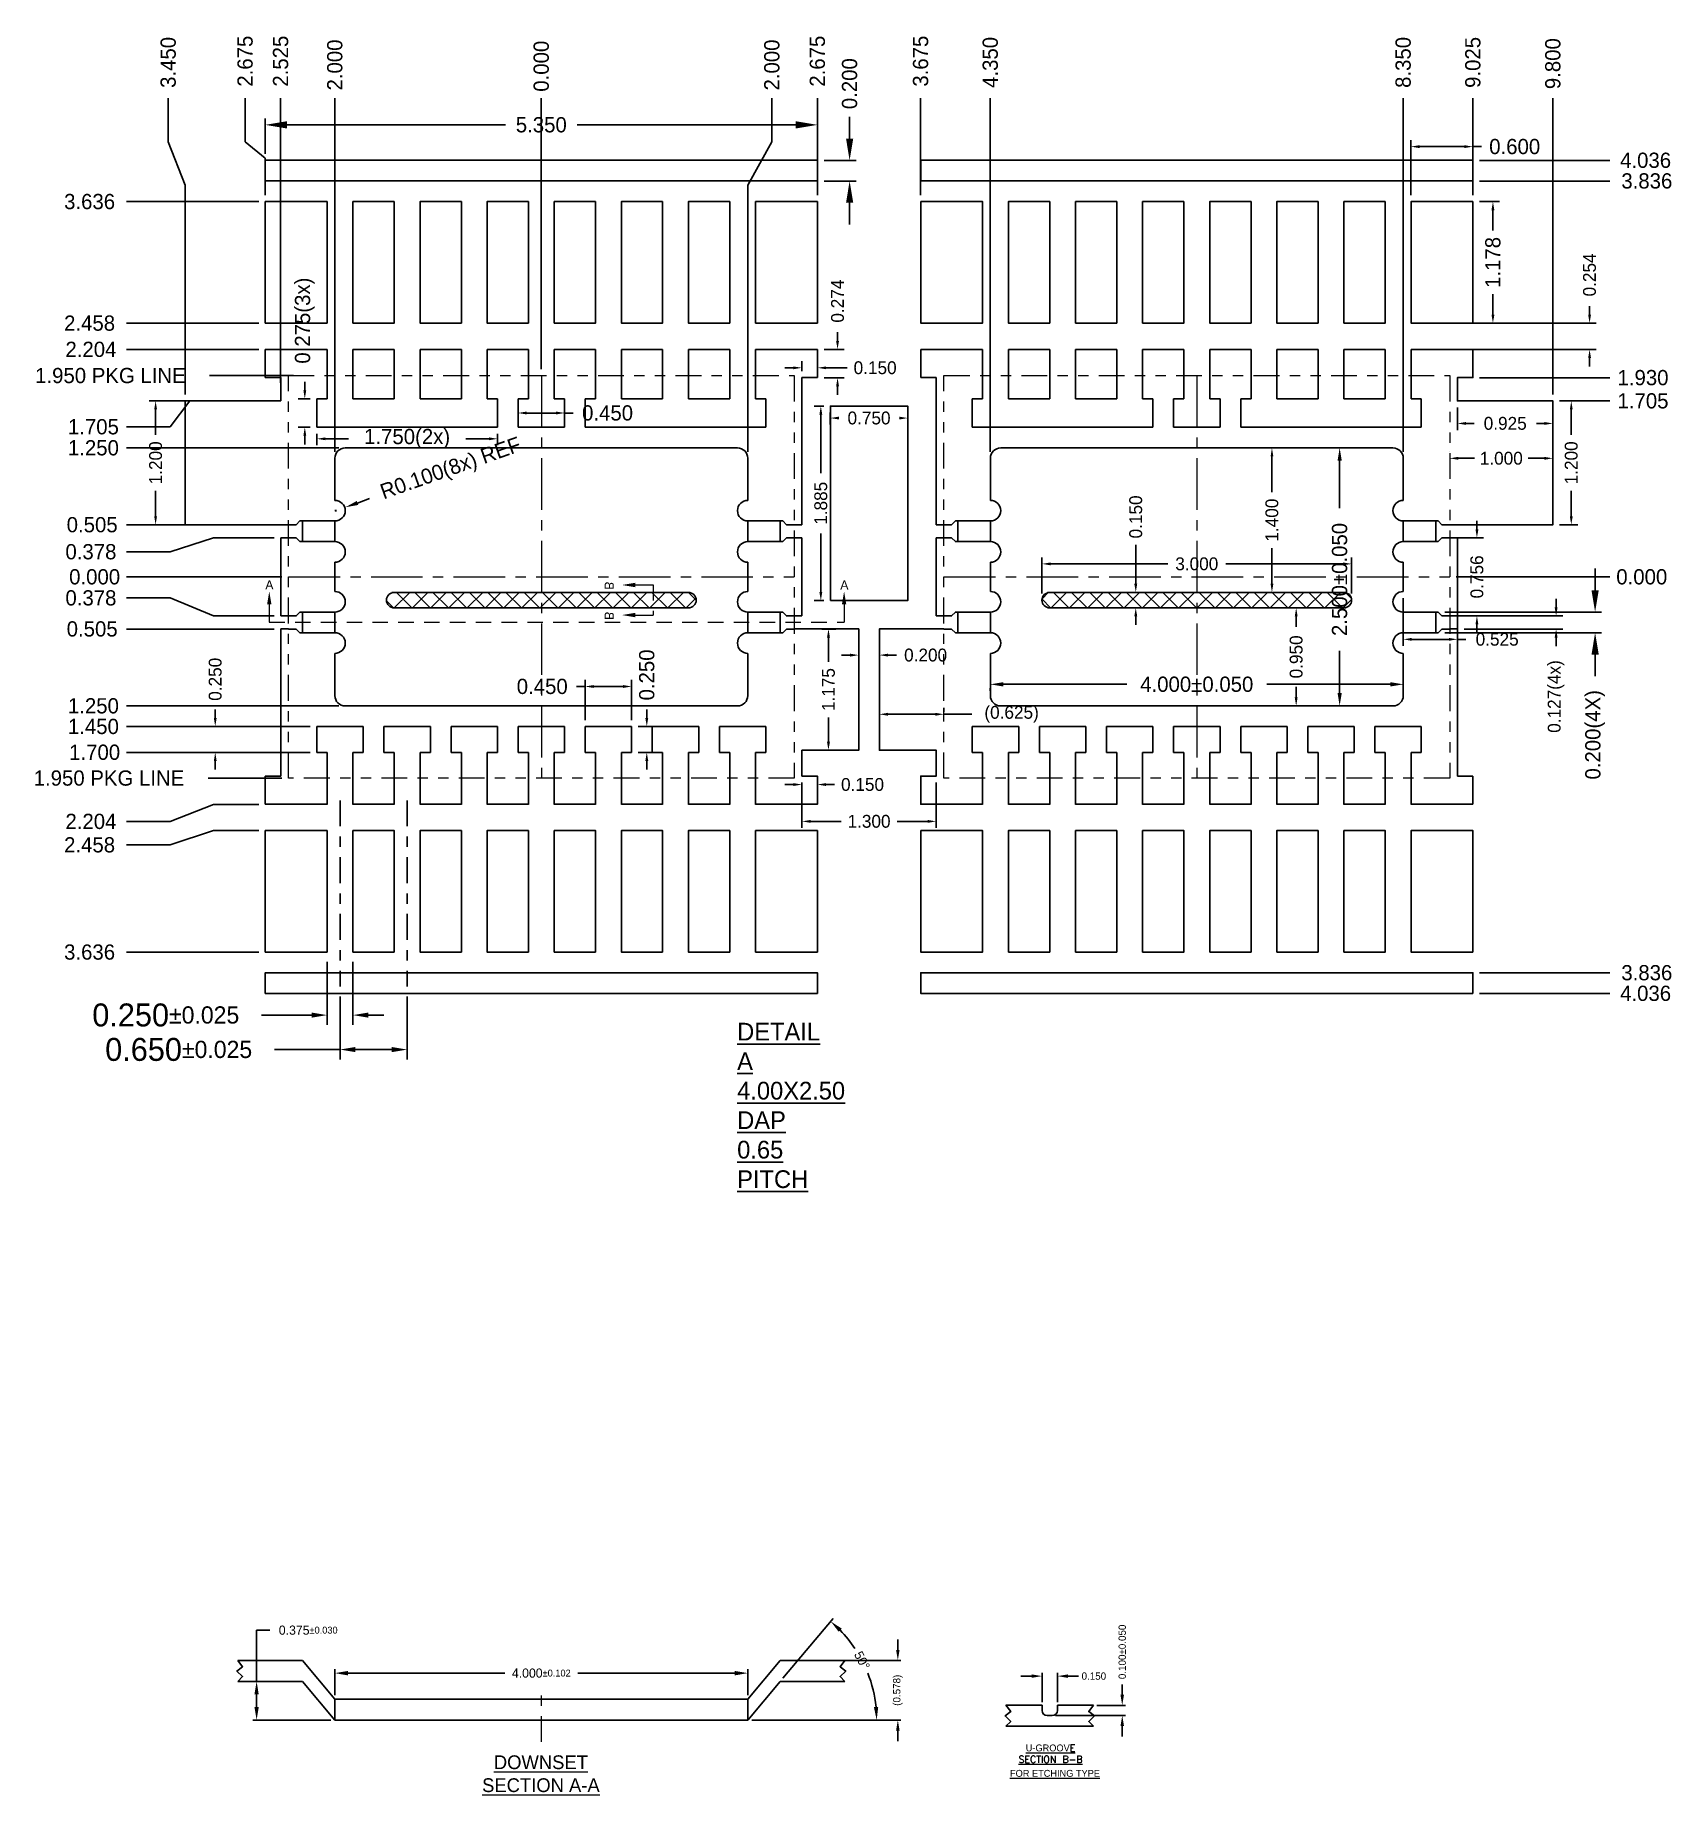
# Model space of a CAD drawing. Extents: x -39.3 to -23.4, y -11.3 to 5.8.
import ezdxf

# ---------------------------------------------------------------- set-up
doc = ezdxf.new("R2010")
doc.units = 0
doc.header["$LTSCALE"] = 0.2
doc.header["$MEASUREMENT"] = 0
for name, pattern in [('CENTER', [2, 1.25, -0.25, 0.25, -0.25]), ('HIDDEN', [0.375, 0.25, -0.125]), ('PHANTOM', [2.5, 1.25, -0.25, 0.25, -0.25, 0.25, -0.25])]:
    doc.linetypes.add(name, pattern=pattern)
for name, color, linetype, lineweight in [('CLIN', 1, 'CENTER', 9), ('DOWNSET', 2, 'Continuous', 18), ('OBJ', 3, 'Continuous', 30), ('OBJ2', 40, 'Continuous', 30), ('PHANTOM', 5, 'PHANTOM', 13), ('PLATE', 6, 'HIDDEN', 15), ('TEXT', 2, 'Continuous', 18), ('Top half etch', 30, 'Continuous', 30)]:
    doc.layers.add(name, color=color, linetype=linetype, lineweight=lineweight)
doc.layers.add('Deftpoint 1', color=1, linetype='Continuous', plot=False)
doc.layers.add('DIM', color=4, linetype='Continuous')
doc.layers.add('OBJ3', color=74, linetype='Continuous')
doc.dimstyles.new('3DEC X 12', dxfattribs={"dimscale": 0.083, "dimtxt": 1.778, "dimasz": 2.54, "dimexe": 0.762, "dimexo": 0.762, "dimgap": 0.762, "dimtad": 0, "dimdec": 3, "dimzin": 0, "dimdsep": 46, "dimtxsty": 'Standard', "dimcen": 0.09, "dimadec": 0, "dimazin": 0, "dimtfac": 1, "dimtdec": 3, "dimtofl": 0, "dimtmove": 0, "dimatfit": 3, "dimfxl": 1, "dimtolj": 1, "dimtzin": 0, "dimarcsym": 0})
doc.dimstyles.new('3DEC X 20', dxfattribs={"dimtxt": 0.0889, "dimasz": 0.127, "dimexe": 0.0381, "dimexo": 0.0381, "dimgap": 0.0381, "dimtad": 0, "dimdec": 3, "dimzin": 0, "dimdsep": 46, "dimtxsty": 'Standard', "dimcen": 0.09, "dimadec": 0, "dimazin": 0, "dimtfac": 1, "dimtdec": 3, "dimtofl": 0, "dimtmove": 0, "dimatfit": 3, "dimfxl": 1, "dimtolj": 1, "dimtzin": 0, "dimarcsym": 0})
doc.dimstyles.new('3DEC X 20 DIA', dxfattribs={"dimscale": 0.05, "dimtxt": 1.778, "dimasz": 2.54, "dimexe": 0.762, "dimexo": 0.762, "dimgap": 0.762, "dimtad": 0, "dimtoh": 1, "dimdec": 3, "dimzin": 0, "dimdsep": 46, "dimtxsty": 'Standard', "dimcen": 0, "dimadec": 0, "dimazin": 0, "dimtfac": 1, "dimtdec": 3, "dimtofl": 0, "dimtmove": 0, "dimatfit": 3, "dimfxl": 1, "dimtolj": 1, "dimtzin": 0, "dimarcsym": 0})
doc.dimstyles.new('3DEC X 25', dxfattribs={"dimscale": 0.04, "dimtxt": 1.778, "dimasz": 2.54, "dimexe": 0.762, "dimexo": 0.762, "dimgap": 0.762, "dimtad": 0, "dimdec": 3, "dimzin": 0, "dimdsep": 46, "dimtxsty": 'Standard', "dimcen": 0.09, "dimadec": 0, "dimazin": 0, "dimtfac": 1, "dimtdec": 3, "dimtofl": 0, "dimtmove": 0, "dimatfit": 3, "dimfxl": 1, "dimtolj": 1, "dimtzin": 0, "dimarcsym": 0})
doc.dimstyles.new('3DEC X 8', dxfattribs={"dimtxt": 0.22225, "dimasz": 0.3175, "dimexe": 0.09525, "dimexo": 0.09525, "dimgap": 0.09525, "dimtad": 0, "dimdec": 3, "dimzin": 0, "dimdsep": 46, "dimtxsty": 'Standard', "dimcen": 0.09, "dimadec": 0, "dimazin": 0, "dimtfac": 1, "dimtdec": 3, "dimtofl": 0, "dimtmove": 0, "dimatfit": 3, "dimfxl": 1, "dimtolj": 1, "dimtzin": 0, "dimarcsym": 0})

msp = doc.modelspace()

# ---------------------------------------------------------------- texts
at = {"layer": 'DIM', "linetype": 'Continuous', "insert": (-32.5013, -3.817), "char_height": 0.1715, "width": 0.008575, "attachment_point": 1}
msp.add_mtext('\\pxql;{\\LDETAIL A\\P\\pq*;4.00X2.50 DAP\\P0.65 PITCH}', dxfattribs=at)
at = {"layer": 'DOWNSET', "char_height": 0.0889, "attachment_point": 5}
for insert in [(-37.0329, 0.4263), (-31.4629, 0.4257)]:
    msp.add_mtext('A', dxfattribs=dict(at, insert=insert))
at = {"layer": 'DOWNSET', "extrusion": (0, 0, -1), "char_height": 0.0889, "attachment_point": 5, "text_direction": (0, 1, 0)}
for insert in [(-33.7406, 0.4179), (-33.7406, 0.1266)]:
    msp.add_mtext('B', dxfattribs=dict(at, insert=insert))
at = {"layer": 'TEXT', "attachment_point": 5}
for s, insert, char_height in [('{\\LU-GROOV\\Ftxt.shx|c1;E \\PSECTION B-B}', (-29.4655, -10.8988), 0.066675), ('{\\LDOWNSET\\PSECTION A-A}', (-34.4026, -11.0939), 0.13335), ('{\\LFOR ETCHING TYPE}', (-29.4223, -11.0899), 0.066675)]:
    msp.add_mtext(s, dxfattribs=dict(at, insert=insert, char_height=char_height))

# ---------------------------------------------------------------- blocks, each defined once
blk = doc.blocks.new('UNIT')
at = {"layer": 'Top half etch', "linetype": 'Continuous'}
h = blk.add_hatch(dxfattribs=at)
h.set_pattern_fill('ANSI37', color=256)
h.set_pattern_definition([(45, (24.80817, 8.50886), (-0.088388348, 0.088388348), []), (135, (24.80817, 8.50886), (-0.088388348, -0.088388348), [])])
h.paths.add_polyline_path([(404.314, 136.577, 0.414214), (404.389, 136.502), (407.239, 136.502, 0.414214), (407.314, 136.577, 0.414214), (407.239, 136.652), (404.389, 136.652, 0.414214)])
at = {"layer": 'CLIN', "linetype": 'CENTER', "ltscale": 2}
for p, q in [((405.814, 138.752), (405.814, 134.852)), ((403.364, 136.802), (408.264, 136.802))]:
    blk.add_line(p, q, dxfattribs=at)
at = {"layer": 'OBJ'}
for p, q in [((403.739, 139.006), (403.739, 138.552)), ((403.739, 139.006), (403.739, 138.527)), ((403.989, 138.552), (403.989, 139.006)), ((403.989, 138.527), (403.989, 139.006)), ((404.389, 139.006), (404.389, 138.552)), ((404.389, 139.006), (404.389, 138.527)), ((404.639, 138.552), (404.639, 139.006)), ((404.639, 138.527), (404.639, 139.006)), ((405.039, 139.006), (405.039, 138.552)), ((405.039, 139.006), (405.039, 138.527)), ((405.289, 138.552), (405.289, 139.006)), ((405.289, 138.527), (405.289, 139.006)), ((405.689, 139.006), (405.689, 138.552)), ((405.689, 139.006), (405.689, 138.527)), ((405.939, 138.552), (405.939, 139.006)), ((405.939, 138.527), (405.939, 139.006)), ((406.339, 138.552), (406.339, 139.006)), ((406.339, 138.527), (406.339, 139.006)), ((406.589, 139.006), (406.589, 138.552)), ((406.589, 139.006), (406.589, 138.527)), ((406.989, 138.552), (406.989, 139.006)), ((406.989, 138.527), (406.989, 139.006)), ((407.239, 139.006), (407.239, 138.552)), ((407.239, 139.006), (407.239, 138.527)), ((407.639, 138.552), (407.639, 139.006)), ((407.639, 138.527), (407.639, 139.006)), ((407.889, 139.006), (407.889, 138.552)), ((407.889, 139.006), (407.889, 138.527)), ((403.739, 138.527), (403.639, 138.527)), ((403.639, 138.527), (403.639, 138.252)), ((404.389, 138.527), (403.989, 138.527)), ((405.039, 138.527), (404.639, 138.527)), ((405.389, 138.527), (405.289, 138.527)), ((405.389, 138.252), (405.389, 138.527)), ((405.689, 138.527), (405.589, 138.527)), ((405.589, 138.527), (405.589, 138.252)), ((406.039, 138.527), (405.939, 138.527)), ((406.039, 138.252), (406.039, 138.527)), ((406.239, 138.252), (406.239, 138.527)), ((406.239, 138.527), (406.339, 138.527)), ((406.589, 138.527), (406.989, 138.527)), ((407.239, 138.527), (407.639, 138.527)), ((407.889, 138.527), (407.989, 138.527)), ((407.889, 138.527), (407.989, 138.527)), ((407.989, 138.527), (407.989, 138.252)), ((407.989, 138.477), (407.989, 138.252)), ((403.639, 138.252), (405.389, 138.252)), ((405.589, 138.252), (406.039, 138.252)), ((407.989, 138.252), (406.239, 138.252)), ((403.814, 137.952), (403.814, 137.544)), ((407.714, 138.052), (403.914, 138.052)), ((407.814, 137.952), (407.814, 137.544)), ((403.364, 137.307), (403.289, 137.307)), ((403.439, 137.307), (403.364, 137.307)), ((408.189, 137.307), (408.264, 137.307)), ((403.364, 137.18), (403.289, 137.18)), ((403.289, 137.18), (403.289, 136.424)), ((403.364, 137.18), (403.289, 137.18)), ((408.264, 137.18), (408.339, 137.18)), ((408.264, 137.18), (408.339, 137.18)), ((408.339, 137.18), (408.339, 136.424)), ((403.289, 136.424), (403.364, 136.424)), ((403.289, 136.424), (403.364, 136.424)), ((408.339, 136.424), (408.264, 136.424)), ((408.339, 136.424), (408.264, 136.424)), ((403.439, 136.297), (403.364, 136.297)), ((408.189, 136.297), (408.264, 136.297)), ((403.814, 136.061), (403.814, 135.652)), ((407.814, 136.061), (407.814, 135.652)), ((407.714, 135.552), (403.914, 135.552)), ((403.639, 135.102), (403.639, 135.352)), ((403.639, 135.352), (404.089, 135.352)), ((404.089, 135.352), (404.089, 135.102)), ((404.289, 135.102), (404.289, 135.352)), ((404.289, 135.352), (404.739, 135.352)), ((404.739, 135.352), (404.739, 135.102)), ((404.939, 135.102), (404.939, 135.352)), ((404.939, 135.352), (405.389, 135.352)), ((405.389, 135.352), (405.389, 135.102)), ((405.589, 135.102), (405.589, 135.352)), ((405.589, 135.352), (406.039, 135.352)), ((406.039, 135.352), (406.039, 135.102)), ((406.689, 135.352), (406.239, 135.352)), ((406.239, 135.352), (406.239, 135.102)), ((406.689, 135.102), (406.689, 135.352)), ((407.339, 135.352), (406.889, 135.352)), ((406.889, 135.352), (406.889, 135.102)), ((407.339, 135.102), (407.339, 135.352)), ((407.989, 135.352), (407.539, 135.352)), ((407.539, 135.352), (407.539, 135.102)), ((407.989, 135.102), (407.989, 135.352)), ((403.739, 135.102), (403.639, 135.102)), ((403.739, 134.598), (403.739, 135.102)), ((403.739, 134.598), (403.739, 135.102)), ((403.989, 135.102), (403.989, 134.598)), ((404.089, 135.102), (403.989, 135.102)), ((403.989, 135.102), (403.989, 134.598)), ((404.389, 135.102), (404.289, 135.102)), ((404.389, 134.598), (404.389, 135.102)), ((404.389, 134.598), (404.389, 135.102)), ((404.639, 135.102), (404.639, 134.598)), ((404.739, 135.102), (404.639, 135.102)), ((404.639, 135.102), (404.639, 134.598)), ((405.039, 135.102), (404.939, 135.102)), ((405.039, 134.598), (405.039, 135.102)), ((405.039, 134.598), (405.039, 135.102)), ((405.289, 135.102), (405.289, 134.598)), ((405.389, 135.102), (405.289, 135.102)), ((405.289, 135.102), (405.289, 134.598)), ((405.689, 135.102), (405.589, 135.102)), ((405.689, 134.598), (405.689, 135.102)), ((405.689, 134.598), (405.689, 135.102)), ((405.939, 135.102), (405.939, 134.598)), ((406.039, 135.102), (405.939, 135.102)), ((405.939, 135.102), (405.939, 134.598)), ((406.239, 135.102), (406.339, 135.102)), ((406.339, 135.102), (406.339, 134.598)), ((406.339, 135.102), (406.339, 134.598)), ((406.589, 134.598), (406.589, 135.102)), ((406.589, 135.102), (406.689, 135.102)), ((406.589, 134.598), (406.589, 135.102)), ((406.889, 135.102), (406.989, 135.102)), ((406.989, 135.102), (406.989, 134.598)), ((406.989, 135.102), (406.989, 134.598)), ((407.239, 134.598), (407.239, 135.102)), ((407.239, 135.102), (407.339, 135.102)), ((407.239, 134.598), (407.239, 135.102)), ((407.539, 135.102), (407.639, 135.102)), ((407.639, 135.102), (407.639, 134.598)), ((407.639, 135.102), (407.639, 134.598)), ((407.889, 134.598), (407.889, 135.102)), ((407.889, 135.102), (407.989, 135.102)), ((407.889, 134.598), (407.889, 135.102))]:
    blk.add_line(p, q, dxfattribs=at)
at = {"layer": 'OBJ', "color": 1, "linetype": 'Continuous'}
for p, q in [((403.439, 137.307), (403.475, 137.344)), ((403.814, 137.344), (403.475, 137.344)), ((407.814, 137.344), (408.152, 137.344)), ((408.189, 137.307), (408.152, 137.344)), ((403.439, 136.297), (403.475, 136.261)), ((403.814, 136.261), (403.475, 136.261)), ((407.814, 136.261), (408.152, 136.261)), ((408.189, 136.297), (408.152, 136.261))]:
    blk.add_line(p, q, dxfattribs=at)
at = {"layer": 'OBJ', "color": 1}
for points in [[(403.499, 137.144), (403.499, 137.344)], [(403.814, 137.144), (403.814, 137.344)], [(407.814, 137.144), (407.814, 137.344)], [(408.129, 137.144), (408.129, 137.344)], [(403.814, 137.144), (403.475, 137.144), (403.439, 137.18), (403.364, 137.18)], [(407.814, 137.144), (408.152, 137.144), (408.189, 137.18), (408.264, 137.18)], [(403.814, 136.461), (403.475, 136.461), (403.439, 136.424), (403.364, 136.424)], [(403.499, 136.461), (403.499, 136.261)], [(403.814, 136.461), (403.814, 136.261)], [(407.814, 136.461), (408.152, 136.461), (408.189, 136.424), (408.264, 136.424)], [(407.814, 136.461), (407.814, 136.261)], [(408.129, 136.461), (408.129, 136.261)]]:
    blk.add_lwpolyline(points, dxfattribs=at)
at = {"layer": 'OBJ'}
for points in [[(403.814, 136.944), (403.814, 136.661)], [(407.814, 136.944), (407.814, 136.661)]]:
    blk.add_lwpolyline(points, dxfattribs=at)
for centre, start, end in [((403.914, 137.952), 90, 180), ((407.714, 137.952), 360, 90), ((403.914, 135.652), 180, 270), ((407.714, 135.652), 270, 0)]:
    blk.add_arc(centre, 0.1, start, end, dxfattribs=at)
at = {"layer": 'OBJ', "color": 1}
for centre, start, end in [((403.814, 137.444), 270, 90), ((407.814, 137.444), 90, 270), ((403.814, 137.044), 270, 90), ((407.814, 137.044), 90, 270), ((403.814, 136.561), 270, 90), ((407.814, 136.561), 90, 270), ((403.814, 136.161), 270, 90), ((407.814, 136.161), 90, 270)]:
    blk.add_arc(centre, 0.1, start, end, dxfattribs=at)
at = {"layer": 'PHANTOM'}
blk.add_lwpolyline([(403.364, 138.752), (408.264, 138.752), (408.264, 134.852), (403.364, 134.852)], close=True, dxfattribs=at)
blk.add_lwpolyline([(403.364, 138.752), (408.264, 138.752), (408.264, 134.852), (403.364, 134.852)], close=True, dxfattribs=at)
at = {"layer": 'Top half etch', "linetype": 'Continuous'}
for p, q in [((404.367, 136.652), (407.239, 136.652)), ((407.314, 136.577), (407.314, 136.577)), ((407.239, 136.502), (404.389, 136.502))]:
    blk.add_line(p, q, dxfattribs=at)
for centre, start, end in [((404.389, 136.577), 90, 180), ((404.389, 136.577), 180, 270), ((407.239, 136.577), 0, 90), ((407.239, 136.577), 270, 360)]:
    blk.add_arc(centre, 0.075, start, end, dxfattribs=at)
blk = doc.blocks.new('*D2')
at = {"layer": 'Defpoints', "color": 0, "linetype": 'Continuous', "transparency": 16777216}
for p in [(445.811, 36.835), (446.565, 36.835), (445.195, 36.257)]:
    blk.add_point(p, dxfattribs=at)
at = {"layer": 'DIM', "color": 0, "linetype": 'Continuous', "lineweight": -2, "transparency": 16777216}
for p, q in [((446.565, 36.937), (446.565, 37.039)), ((445.842, 36.835), (446.595, 36.835)), ((445.225, 36.257), (446.595, 36.257)), ((446.565, 36.156), (446.565, 36.054))]:
    blk.add_line(p, q, dxfattribs=at)
at = {"layer": 'DIM', "color": 0, "linetype": 'Continuous', "transparency": 16777216}
for points in [[(446.548, 36.937), (446.582, 36.937), (446.565, 36.835)], [(446.582, 36.156), (446.548, 36.156), (446.565, 36.257)]]:
    blk.add_solid(points, dxfattribs=at)
at = {"layer": 'DIM', "color": 0, "linetype": 'Continuous', "transparency": 16777216, "insert": (446.565, 36.546), "char_height": 0.07112, "attachment_point": 5, "rotation": 90}
blk.add_mtext('\\A1;(0.578)', dxfattribs=at)
blk = doc.blocks.new('BLOCK')
at = {"layer": 'OBJ2'}
for p, q in [((432.568, 138.343), (432.568, 138.069)), ((432.568, 138.343), (433.168, 138.343)), ((433.168, 138.343), (433.168, 138.089)), ((433.418, 138.343), (433.418, 138.089)), ((433.418, 138.343), (433.818, 138.343)), ((433.818, 138.343), (433.818, 138.089)), ((434.068, 138.343), (434.068, 138.089)), ((434.068, 138.343), (434.468, 138.343)), ((434.468, 138.343), (434.468, 138.089)), ((434.718, 138.343), (434.718, 138.089)), ((434.718, 138.343), (435.118, 138.343)), ((435.118, 138.343), (435.118, 138.089)), ((435.368, 138.343), (435.368, 138.089)), ((435.368, 138.343), (435.768, 138.343)), ((435.768, 138.343), (435.768, 138.089)), ((436.018, 138.343), (436.018, 138.089)), ((436.018, 138.343), (436.418, 138.343)), ((436.418, 138.343), (436.418, 138.089)), ((436.668, 138.343), (436.668, 138.089)), ((436.668, 138.343), (437.068, 138.343)), ((437.068, 138.343), (437.068, 138.089)), ((437.318, 138.343), (437.318, 138.089)), ((437.318, 138.343), (437.918, 138.343)), ((437.918, 138.343), (437.918, 138.069)), ((438.918, 138.343), (438.918, 138.069)), ((438.918, 138.343), (439.518, 138.343)), ((439.518, 138.343), (439.518, 138.089)), ((439.768, 138.343), (440.168, 138.343)), ((439.768, 138.343), (439.768, 138.089)), ((440.168, 138.343), (440.168, 138.089)), ((440.418, 138.343), (440.818, 138.343)), ((440.418, 138.343), (440.418, 138.089)), ((440.818, 138.343), (440.818, 138.089)), ((441.068, 138.343), (441.468, 138.343)), ((441.068, 138.343), (441.068, 138.089)), ((441.468, 138.343), (441.468, 138.089)), ((441.718, 138.343), (442.118, 138.343)), ((441.718, 138.343), (441.718, 138.089)), ((442.118, 138.343), (442.118, 138.089)), ((442.368, 138.343), (442.768, 138.343)), ((442.368, 138.343), (442.368, 138.089)), ((442.768, 138.343), (442.768, 138.089)), ((443.018, 138.343), (443.418, 138.343)), ((443.018, 138.343), (443.018, 138.089)), ((443.418, 138.343), (443.418, 138.089)), ((443.668, 138.089), (443.668, 138.343)), ((443.668, 138.343), (443.668, 138.089)), ((432.568, 138.069), (432.718, 138.069)), ((432.718, 138.069), (432.718, 137.844)), ((437.918, 138.069), (437.768, 138.069)), ((437.768, 138.069), (437.768, 136.644)), ((438.918, 138.069), (439.068, 138.069)), ((439.068, 138.069), (439.068, 136.644)), ((432.718, 137.844), (431.793, 137.844)), ((431.793, 136.644), (431.793, 137.844)), ((431.793, 136.644), (432.793, 136.644)), ((437.768, 136.644), (437.693, 136.644)), ((439.068, 136.644), (439.143, 136.644)), ((432.718, 135.634), (432.718, 134.209)), ((432.718, 135.634), (432.793, 135.634)), ((444.118, 135.634), (444.043, 135.634)), ((444.118, 134.209), (444.118, 135.634)), ((432.718, 134.209), (432.568, 134.209)), ((432.568, 134.209), (432.568, 133.935)), ((433.168, 133.935), (433.168, 134.187)), ((433.418, 134.189), (433.418, 133.935)), ((433.818, 133.935), (433.818, 134.189)), ((433.818, 133.935), (433.818, 134.187)), ((434.068, 134.189), (434.068, 133.935)), ((434.468, 133.935), (434.468, 134.187)), ((434.718, 134.189), (434.718, 133.935)), ((435.118, 133.935), (435.118, 134.187)), ((435.368, 134.189), (435.368, 133.935)), ((435.768, 134.189), (435.768, 133.935)), ((436.018, 133.935), (436.018, 134.187)), ((436.418, 134.189), (436.418, 133.935)), ((436.668, 133.935), (436.668, 134.189)), ((436.668, 133.935), (436.668, 134.187)), ((437.068, 134.189), (437.068, 133.935)), ((437.318, 133.935), (437.318, 134.187)), ((439.518, 133.935), (439.518, 134.187)), ((439.768, 134.189), (439.768, 133.935)), ((440.168, 133.935), (440.168, 134.189)), ((440.168, 133.935), (440.168, 134.187)), ((440.418, 134.189), (440.418, 133.935)), ((440.818, 133.935), (440.818, 134.187)), ((441.068, 134.189), (441.068, 133.935)), ((441.468, 133.935), (441.468, 134.187)), ((441.718, 134.189), (441.718, 133.935)), ((442.118, 134.189), (442.118, 133.935)), ((442.368, 133.935), (442.368, 134.187)), ((442.768, 134.189), (442.768, 133.935)), ((443.018, 133.935), (443.018, 134.189)), ((443.018, 133.935), (443.018, 134.187)), ((443.418, 134.189), (443.418, 133.935)), ((443.668, 133.935), (443.668, 134.187)), ((444.268, 134.209), (444.118, 134.209)), ((444.268, 133.935), (444.268, 134.209)), ((432.568, 133.935), (433.168, 133.935)), ((433.418, 133.935), (433.818, 133.935)), ((434.068, 133.935), (434.468, 133.935)), ((434.718, 133.935), (435.118, 133.935)), ((435.368, 133.935), (435.768, 133.935)), ((436.418, 133.935), (436.018, 133.935)), ((437.068, 133.935), (436.668, 133.935)), ((439.768, 133.935), (440.168, 133.935)), ((440.418, 133.935), (440.818, 133.935)), ((441.068, 133.935), (441.468, 133.935)), ((441.718, 133.935), (442.118, 133.935)), ((442.768, 133.935), (442.368, 133.935)), ((443.418, 133.935), (443.018, 133.935)), ((443.668, 133.935), (444.268, 133.935))]:
    blk.add_line(p, q, dxfattribs=at)
for points in [[(432.568, 139.775), (433.168, 139.775), (433.168, 138.597), (432.568, 138.597)], [(433.818, 139.775), (433.418, 139.775), (433.418, 138.597), (433.818, 138.597)], [(434.468, 139.775), (434.068, 139.775), (434.068, 138.597), (434.468, 138.597)], [(435.118, 139.775), (434.718, 139.775), (434.718, 138.597), (435.118, 138.597)], [(435.768, 139.775), (435.368, 139.775), (435.368, 138.597), (435.768, 138.597)], [(436.418, 139.775), (436.018, 139.775), (436.018, 138.597), (436.418, 138.597)], [(437.068, 139.775), (436.668, 139.775), (436.668, 138.597), (437.068, 138.597)], [(437.918, 139.775), (437.318, 139.775), (437.318, 138.597), (437.918, 138.597)], [(438.918, 139.775), (439.518, 139.775), (439.518, 138.597), (438.918, 138.597)], [(440.168, 139.775), (439.768, 139.775), (439.768, 138.597), (440.168, 138.597)], [(440.818, 139.775), (440.418, 139.775), (440.418, 138.597), (440.818, 138.597)], [(441.468, 139.775), (441.068, 139.775), (441.068, 138.597), (441.468, 138.597)], [(442.118, 139.775), (441.718, 139.775), (441.718, 138.597), (442.118, 138.597)], [(442.768, 139.775), (442.368, 139.775), (442.368, 138.597), (442.768, 138.597)], [(443.418, 139.775), (443.018, 139.775), (443.018, 138.597), (443.418, 138.597)], [(444.268, 139.775), (443.668, 139.775), (443.668, 138.597), (444.268, 138.597)], [(438.043, 135.909), (438.043, 137.794), (438.793, 137.794), (438.793, 135.909)], [(432.568, 132.503), (433.168, 132.503), (433.168, 133.681), (432.568, 133.681)], [(433.818, 132.503), (433.418, 132.503), (433.418, 133.681), (433.818, 133.681)], [(434.468, 132.503), (434.068, 132.503), (434.068, 133.681), (434.468, 133.681)], [(435.118, 132.503), (434.718, 132.503), (434.718, 133.681), (435.118, 133.681)], [(435.768, 132.503), (435.368, 132.503), (435.368, 133.681), (435.768, 133.681)], [(436.418, 132.503), (436.018, 132.503), (436.018, 133.681), (436.418, 133.681)], [(437.068, 132.503), (436.668, 132.503), (436.668, 133.681), (437.068, 133.681)], [(437.318, 133.681), (437.918, 133.681), (437.918, 132.503), (437.318, 132.503)], [(438.918, 133.681), (439.518, 133.681), (439.518, 132.503), (438.918, 132.503)], [(439.768, 132.503), (440.168, 132.503), (440.168, 133.681), (439.768, 133.681)], [(440.418, 132.503), (440.818, 132.503), (440.818, 133.681), (440.418, 133.681)], [(441.068, 132.503), (441.468, 132.503), (441.468, 133.681), (441.068, 133.681)], [(441.718, 132.503), (442.118, 132.503), (442.118, 133.681), (441.718, 133.681)], [(442.368, 132.503), (442.768, 132.503), (442.768, 133.681), (442.368, 133.681)], [(443.018, 132.503), (443.418, 132.503), (443.418, 133.681), (443.018, 133.681)], [(444.268, 132.503), (443.668, 132.503), (443.668, 133.681), (444.268, 133.681)]]:
    blk.add_lwpolyline(points, close=True, dxfattribs=at)
for points in [[(443.668, 138.343), (444.268, 138.343), (444.268, 138.069), (444.118, 138.069), (444.118, 137.844), (445.043, 137.844), (445.043, 136.644), (444.043, 136.644)], [(437.318, 133.935), (437.918, 133.935), (437.918, 134.209), (437.768, 134.209), (437.768, 134.459), (438.318, 134.459), (438.318, 135.634), (437.693, 135.634)], [(439.518, 133.935), (438.918, 133.935), (438.918, 134.209), (439.068, 134.209), (439.068, 134.459), (438.518, 134.459), (438.518, 135.634), (439.143, 135.634)]]:
    blk.add_lwpolyline(points, dxfattribs=at)
at = {"layer": 'OBJ3'}
for points in [[(437.918, 140.175), (432.568, 140.175), (432.568, 139.975), (437.918, 139.975)], [(444.268, 140.175), (438.918, 140.175), (438.918, 139.975), (444.268, 139.975)], [(437.918, 132.103), (432.568, 132.103), (432.568, 132.303), (437.918, 132.303)], [(444.268, 132.103), (438.918, 132.103), (438.918, 132.303), (444.268, 132.303)]]:
    blk.add_lwpolyline(points, close=True, dxfattribs=at)
blk = doc.blocks.new('*D3')
at = {"layer": 'Defpoints', "color": 0, "linetype": 'Continuous', "transparency": 16777216}
for p in [(441.161, 43.365), (441.811, 43.365), (441.161, 42.754)]:
    blk.add_point(p, dxfattribs=at)
at = {"layer": 'DIM', "color": 0, "lineweight": -2, "transparency": 16777216}
for p, q in [((441.161, 43.269), (441.161, 42.659)), ((441.811, 43.269), (441.811, 42.659)), ((441.161, 42.754), (440.526, 42.754)), ((441.661, 42.754), (441.311, 42.754))]:
    blk.add_line(p, q, dxfattribs=at)
at = {"layer": 'DIM', "color": 0, "linetype": 'Continuous', "transparency": 16777216}
for points in [[(441.311, 42.779), (441.311, 42.729), (441.161, 42.754)], [(441.661, 42.729), (441.661, 42.779), (441.811, 42.754)]]:
    blk.add_solid(points, dxfattribs=at)
at = {"layer": 'DIM', "color": 0, "linetype": 'Continuous', "transparency": 16777216, "insert": (439.598, 42.754), "char_height": 0.22225, "attachment_point": 5}
blk.add_mtext('\\A1;0.650{\\H0.166687;%%p0.025}', dxfattribs=at)
blk = doc.blocks.new('*D4')
at = {"layer": 'Defpoints', "color": 0, "linetype": 'Continuous', "transparency": 16777216}
for p in [(441.036, 43.698), (441.286, 43.698), (441.286, 43.088)]:
    blk.add_point(p, dxfattribs=at)
at = {"layer": 'DIM', "color": 0, "lineweight": -2, "transparency": 16777216}
for p, q in [((441.036, 43.603), (441.036, 42.993)), ((441.286, 43.603), (441.286, 42.993)), ((440.886, 43.088), (440.401, 43.088)), ((441.436, 43.088), (441.586, 43.088))]:
    blk.add_line(p, q, dxfattribs=at)
at = {"layer": 'DIM', "color": 0, "linetype": 'Continuous', "transparency": 16777216}
for points in [[(440.886, 43.063), (440.886, 43.113), (441.036, 43.088)], [(441.436, 43.113), (441.436, 43.063), (441.286, 43.088)]]:
    blk.add_solid(points, dxfattribs=at)
at = {"layer": 'DIM', "color": 0, "linetype": 'Continuous', "transparency": 16777216, "insert": (439.473, 43.088), "char_height": 0.22225, "attachment_point": 5}
blk.add_mtext('\\A1;0.250{\\H0.166687;%%p0.025}', dxfattribs=at)
blk = doc.blocks.new('*D5')
at = {"layer": 'Defpoints', "color": 0, "linetype": 'Continuous', "transparency": 16777216}
for p in [(445.111, 36.712), (441.111, 36.46), (445.111, 36.46)]:
    blk.add_point(p, dxfattribs=at)
at = {"layer": 'DIM', "color": 0, "lineweight": -2, "transparency": 16777216}
for p, q in [((441.111, 36.499), (441.111, 36.75)), ((441.238, 36.712), (442.758, 36.712)), ((444.984, 36.712), (443.464, 36.712)), ((445.111, 36.499), (445.111, 36.75))]:
    blk.add_line(p, q, dxfattribs=at)
at = {"layer": 'DIM', "color": 0, "linetype": 'Continuous', "transparency": 16777216}
for points in [[(441.238, 36.733), (441.238, 36.69), (441.111, 36.712)], [(444.984, 36.69), (444.984, 36.733), (445.111, 36.712)]]:
    blk.add_solid(points, dxfattribs=at)
at = {"layer": 'DIM', "color": 0, "linetype": 'Continuous', "transparency": 16777216, "insert": (443.111, 36.712), "char_height": 0.0889, "attachment_point": 5}
blk.add_mtext('\\A1;4.000{\\H0.066675;%%p0.102}', dxfattribs=at)
blk = doc.blocks.new('*D6')
at = {"layer": 'Defpoints', "color": 0, "linetype": 'Continuous', "transparency": 16777216}
for p in [(440.353, 36.632), (440.638, 36.632), (441.111, 36.257)]:
    blk.add_point(p, dxfattribs=at)
at = {"layer": 'DIM', "color": 0, "lineweight": -2, "transparency": 16777216}
for p, q in [((440.48, 37.128), (440.353, 37.128)), ((440.353, 37.128), (440.353, 36.632)), ((440.6, 36.632), (440.315, 36.632)), ((440.353, 36.384), (440.353, 36.505)), ((441.073, 36.257), (440.315, 36.257))]:
    blk.add_line(p, q, dxfattribs=at)
at = {"layer": 'DIM', "color": 0, "linetype": 'Continuous', "transparency": 16777216}
for points in [[(440.374, 36.505), (440.332, 36.505), (440.353, 36.632)], [(440.332, 36.384), (440.374, 36.384), (440.353, 36.257)]]:
    blk.add_solid(points, dxfattribs=at)
at = {"layer": 'DIM', "color": 0, "linetype": 'Continuous', "transparency": 16777216, "insert": (440.853, 37.128), "char_height": 0.0889, "attachment_point": 5}
blk.add_mtext('\\A1;0.375{\\H0.066675;%%p0.030}', dxfattribs=at)
blk = doc.blocks.new('*D7')
at = {"layer": 'Defpoints', "color": 0, "linetype": 'Continuous', "transparency": 16777216}
for p in [(447.461, 46.32), (451.461, 46.32), (451.461, 46.293)]:
    blk.add_point(p, dxfattribs=at)
at = {"layer": 'DIM', "color": 0, "linetype": 'Continuous', "lineweight": -2, "transparency": 16777216}
for p, q in [((447.461, 46.256), (447.461, 46.23)), ((447.586, 46.293), (448.783, 46.293)), ((451.337, 46.293), (450.14, 46.293)), ((451.461, 46.256), (451.461, 46.23))]:
    blk.add_line(p, q, dxfattribs=at)
at = {"layer": 'DIM', "color": 0, "linetype": 'Continuous', "transparency": 16777216}
for points in [[(447.586, 46.314), (447.586, 46.272), (447.461, 46.293)], [(451.337, 46.272), (451.337, 46.314), (451.461, 46.293)]]:
    blk.add_solid(points, dxfattribs=at)
at = {"layer": 'DIM', "color": 0, "linetype": 'Continuous', "transparency": 16777216, "insert": (449.461, 46.293), "char_height": 0.14757, "attachment_point": 5}
blk.add_mtext('\\A1;4.000%%p0.050', dxfattribs=at)
blk = doc.blocks.new('*D8')
at = {"layer": 'Defpoints', "color": 0, "linetype": 'Continuous', "transparency": 16777216}
for p in [(450.112, 48.584), (450.112, 46.084), (450.845, 46.084)]:
    blk.add_point(p, dxfattribs=at)
at = {"layer": 'DIM', "color": 0, "linetype": 'Continuous', "lineweight": -2, "transparency": 16777216}
for p, q in [((450.176, 48.584), (450.909, 48.584)), ((450.845, 48.46), (450.845, 48)), ((450.845, 46.209), (450.845, 46.619)), ((450.176, 46.084), (450.909, 46.084))]:
    blk.add_line(p, q, dxfattribs=at)
at = {"layer": 'DIM', "color": 0, "linetype": 'Continuous', "transparency": 16777216}
for points in [[(450.866, 48.46), (450.825, 48.46), (450.845, 48.584)], [(450.825, 46.209), (450.866, 46.209), (450.845, 46.084)]]:
    blk.add_solid(points, dxfattribs=at)
at = {"layer": 'DIM', "color": 0, "linetype": 'Continuous', "transparency": 16777216, "insert": (450.845, 47.309), "char_height": 0.14757, "attachment_point": 5, "rotation": 90}
blk.add_mtext('\\A1;2.500%%p0.050', dxfattribs=at)
blk = doc.blocks.new('*D9')
at = {"layer": 'Defpoints', "color": 0, "linetype": 'Continuous', "transparency": 16777216}
for p in [(440.82, 49.059), (440.936, 49.059), (440.936, 48.784)]:
    blk.add_point(p, dxfattribs=at)
at = {"layer": 'DIM', "color": 0, "linetype": 'Continuous', "lineweight": -2, "transparency": 16777216}
for p, q in [((440.82, 49.142), (440.82, 49.225)), ((440.873, 49.059), (440.757, 49.059)), ((440.873, 48.784), (440.757, 48.784)), ((440.82, 48.701), (440.82, 48.618))]:
    blk.add_line(p, q, dxfattribs=at)
at = {"layer": 'DIM', "color": 0, "linetype": 'Continuous', "transparency": 16777216}
for points in [[(440.806, 49.142), (440.834, 49.142), (440.82, 49.059)], [(440.834, 48.701), (440.806, 48.701), (440.82, 48.784)]]:
    blk.add_solid(points, dxfattribs=at)
at = {"layer": 'DIM', "color": 0, "linetype": 'Continuous', "transparency": 16777216, "insert": (440.82, 49.817), "char_height": 0.14757, "attachment_point": 5, "rotation": 90}
blk.add_mtext('\\A1;0.275(3x)', dxfattribs=at)
blk = doc.blocks.new('*D10')
at = {"layer": 'Defpoints', "color": 0, "linetype": 'Continuous', "transparency": 16777216}
for p in [(439.952, 45.884), (440.936, 45.884), (440.936, 45.634)]:
    blk.add_point(p, dxfattribs=at)
at = {"layer": 'DIM', "color": 0, "linetype": 'Continuous', "lineweight": -2, "transparency": 16777216}
for p, q in [((439.952, 45.967), (439.952, 46.05)), ((440.873, 45.884), (439.889, 45.884)), ((440.873, 45.634), (439.889, 45.634)), ((439.952, 45.551), (439.952, 45.468))]:
    blk.add_line(p, q, dxfattribs=at)
at = {"layer": 'DIM', "color": 0, "linetype": 'Continuous', "transparency": 16777216}
for points in [[(439.939, 45.967), (439.966, 45.967), (439.952, 45.884)], [(439.966, 45.551), (439.939, 45.551), (439.952, 45.634)]]:
    blk.add_solid(points, dxfattribs=at)
at = {"layer": 'DIM', "color": 0, "linetype": 'Continuous', "transparency": 16777216, "insert": (439.952, 46.342), "char_height": 0.1245, "attachment_point": 5, "rotation": 90}
blk.add_mtext('\\A1;0.250', dxfattribs=at)
blk = doc.blocks.new('*D11')
at = {"layer": 'Defpoints', "color": 0, "linetype": 'Continuous', "transparency": 16777216}
for p in [(448.112, 36.683), (447.962, 36.4), (448.112, 36.4)]:
    blk.add_point(p, dxfattribs=at)
at = {"layer": 'DIM', "color": 0, "linetype": 'Continuous', "lineweight": -2, "transparency": 16777216}
for p, q in [((447.86, 36.683), (447.758, 36.683)), ((447.962, 36.431), (447.962, 36.714)), ((448.112, 36.431), (448.112, 36.714)), ((448.213, 36.683), (448.315, 36.683))]:
    blk.add_line(p, q, dxfattribs=at)
at = {"layer": 'DIM', "color": 0, "linetype": 'Continuous', "transparency": 16777216}
for points in [[(447.86, 36.666), (447.86, 36.7), (447.962, 36.683)], [(448.213, 36.7), (448.213, 36.666), (448.112, 36.683)]]:
    blk.add_solid(points, dxfattribs=at)
at = {"layer": 'DIM', "color": 0, "linetype": 'Continuous', "transparency": 16777216, "insert": (448.464, 36.683), "char_height": 0.0711, "attachment_point": 5}
blk.add_mtext('\\A1;0.150', dxfattribs=at)
blk = doc.blocks.new('*D12')
at = {"layer": 'Defpoints', "color": 0, "linetype": 'Continuous', "transparency": 16777216}
for p in [(448.462, 36.4), (448.739, 36.4), (448.062, 36.3)]:
    blk.add_point(p, dxfattribs=at)
at = {"layer": 'DIM', "color": 0, "linetype": 'Continuous', "lineweight": -2, "transparency": 16777216}
for p, q in [((448.739, 36.502), (448.739, 36.603)), ((448.493, 36.4), (448.77, 36.4)), ((448.092, 36.3), (448.77, 36.3)), ((448.739, 36.199), (448.739, 36.097))]:
    blk.add_line(p, q, dxfattribs=at)
at = {"layer": 'DIM', "color": 0, "linetype": 'Continuous', "transparency": 16777216}
for points in [[(448.722, 36.502), (448.756, 36.502), (448.739, 36.4)], [(448.756, 36.199), (448.722, 36.199), (448.739, 36.3)]]:
    blk.add_solid(points, dxfattribs=at)
at = {"layer": 'DIM', "color": 0, "linetype": 'Continuous', "transparency": 16777216, "insert": (448.739, 36.918), "char_height": 0.07112, "attachment_point": 5, "rotation": 90}
blk.add_mtext('\\A1;0.100%%p0.050', dxfattribs=at)
blk = doc.blocks.new('*D13')
at = {"layer": 'Defpoints', "color": 0, "linetype": 'Continuous', "transparency": 16777216}
for p in [(452.911, 49.039), (453.089, 49.039), (452.911, 47.839)]:
    blk.add_point(p, dxfattribs=at)
at = {"layer": 'DIM', "color": 0, "linetype": 'Continuous', "lineweight": -2, "transparency": 16777216}
for p, q in [((452.975, 49.039), (453.152, 49.039)), ((453.089, 48.956), (453.089, 48.71)), ((453.089, 47.922), (453.089, 48.168)), ((452.975, 47.839), (453.152, 47.839))]:
    blk.add_line(p, q, dxfattribs=at)
at = {"layer": 'DIM', "color": 0, "linetype": 'Continuous', "transparency": 16777216}
for points in [[(453.103, 48.956), (453.075, 48.956), (453.089, 49.039)], [(453.075, 47.922), (453.103, 47.922), (453.089, 47.839)]]:
    blk.add_solid(points, dxfattribs=at)
at = {"layer": 'DIM', "color": 0, "linetype": 'Continuous', "transparency": 16777216, "insert": (453.089, 48.439), "char_height": 0.1245, "attachment_point": 5, "rotation": 90}
blk.add_mtext('\\A1;1.200', dxfattribs=at)
blk = doc.blocks.new('*D14')
at = {"layer": 'Defpoints', "color": 0, "linetype": 'Continuous', "transparency": 16777216}
for p in [(451.986, 46.956), (451.986, 46.829), (452.942, 46.829)]:
    blk.add_point(p, dxfattribs=at)
at = {"layer": 'DIM', "color": 0, "linetype": 'Continuous', "lineweight": -2, "transparency": 16777216}
for p, q in [((452.942, 47.039), (452.942, 47.122)), ((452.05, 46.956), (453.006, 46.956)), ((452.05, 46.829), (453.006, 46.829)), ((452.942, 46.746), (452.942, 46.663))]:
    blk.add_line(p, q, dxfattribs=at)
at = {"layer": 'DIM', "color": 0, "linetype": 'Continuous', "transparency": 16777216}
for points in [[(452.928, 47.039), (452.956, 47.039), (452.942, 46.956)], [(452.956, 46.746), (452.928, 46.746), (452.942, 46.829)]]:
    blk.add_solid(points, dxfattribs=at)
at = {"layer": 'DIM', "color": 0, "linetype": 'Continuous', "transparency": 16777216, "insert": (452.942, 46.175), "char_height": 0.1245, "attachment_point": 5, "rotation": 90}
blk.add_mtext('\\A1;0.127(4x)', dxfattribs=at)
blk = doc.blocks.new('*D15')
at = {"layer": 'Defpoints', "color": 0, "linetype": 'Continuous', "transparency": 16777216}
for p in [(451.874, 47.712), (451.836, 46.956), (452.175, 46.956)]:
    blk.add_point(p, dxfattribs=at)
at = {"layer": 'DIM', "color": 0, "linetype": 'Continuous', "lineweight": -2, "transparency": 16777216}
for p, q in [((452.175, 47.795), (452.175, 47.878)), ((451.937, 47.712), (452.239, 47.712)), ((451.9, 46.956), (452.239, 46.956)), ((452.175, 46.873), (452.175, 46.79))]:
    blk.add_line(p, q, dxfattribs=at)
at = {"layer": 'DIM', "color": 0, "linetype": 'Continuous', "transparency": 16777216}
for points in [[(452.161, 47.795), (452.189, 47.795), (452.175, 47.712)], [(452.189, 46.873), (452.161, 46.873), (452.175, 46.956)]]:
    blk.add_solid(points, dxfattribs=at)
at = {"layer": 'DIM', "color": 0, "linetype": 'Continuous', "transparency": 16777216, "insert": (452.175, 47.334), "char_height": 0.1245, "attachment_point": 5, "rotation": 90}
blk.add_mtext('\\A1;0.756', dxfattribs=at)
blk = doc.blocks.new('*D16')
at = {"layer": 'Defpoints', "color": 0, "linetype": 'Continuous', "transparency": 16777216}
for p in [(448.87, 47.184), (449.151, 47.184), (449.151, 47.034)]:
    blk.add_point(p, dxfattribs=at)
at = {"layer": 'DIM', "color": 0, "linetype": 'Continuous', "lineweight": -2, "transparency": 16777216}
for p, q in [((448.87, 47.267), (448.87, 47.644)), ((449.088, 47.184), (448.807, 47.184)), ((449.088, 47.034), (448.807, 47.034)), ((448.87, 46.951), (448.87, 46.868))]:
    blk.add_line(p, q, dxfattribs=at)
at = {"layer": 'DIM', "color": 0, "linetype": 'Continuous', "transparency": 16777216}
for points in [[(448.856, 47.267), (448.884, 47.267), (448.87, 47.184)], [(448.884, 46.951), (448.856, 46.951), (448.87, 47.034)]]:
    blk.add_solid(points, dxfattribs=at)
at = {"layer": 'DIM', "color": 0, "linetype": 'Continuous', "transparency": 16777216, "insert": (448.87, 47.915), "char_height": 0.1245, "attachment_point": 5, "rotation": 90}
blk.add_mtext('\\A1;0.150', dxfattribs=at)
blk = doc.blocks.new('*D17')
at = {"layer": 'Defpoints', "color": 0, "linetype": 'Continuous', "transparency": 16777216}
for p in [(450.961, 47.46), (447.961, 47.109), (450.961, 47.109)]:
    blk.add_point(p, dxfattribs=at)
at = {"layer": 'DIM', "color": 0, "linetype": 'Continuous', "lineweight": -2, "transparency": 16777216}
for p, q in [((447.961, 47.172), (447.961, 47.523)), ((448.044, 47.46), (449.18, 47.46)), ((450.878, 47.46), (449.743, 47.46)), ((450.961, 47.172), (450.961, 47.523))]:
    blk.add_line(p, q, dxfattribs=at)
at = {"layer": 'DIM', "color": 0, "linetype": 'Continuous', "transparency": 16777216}
for points in [[(448.044, 47.474), (448.044, 47.446), (447.961, 47.46)], [(450.878, 47.446), (450.878, 47.474), (450.961, 47.46)]]:
    blk.add_solid(points, dxfattribs=at)
at = {"layer": 'DIM', "color": 0, "linetype": 'Continuous', "transparency": 16777216, "insert": (449.461, 47.46), "char_height": 0.1245, "attachment_point": 5}
blk.add_mtext('\\A1;3.000', dxfattribs=at)
blk = doc.blocks.new('*D18')
at = {"layer": 'Defpoints', "color": 0, "linetype": 'Continuous', "transparency": 16777216}
for p in [(443.986, 46.272), (443.536, 45.884), (443.986, 45.884)]:
    blk.add_point(p, dxfattribs=at)
at = {"layer": 'DIM', "color": 0, "linetype": 'Continuous', "lineweight": -2, "transparency": 16777216}
for p, q in [((443.536, 46.272), (443.453, 46.272)), ((443.536, 45.947), (443.536, 46.335)), ((443.619, 46.272), (443.903, 46.272)), ((443.986, 45.947), (443.986, 46.335))]:
    blk.add_line(p, q, dxfattribs=at)
at = {"layer": 'DIM', "color": 0, "linetype": 'Continuous', "transparency": 16777216}
for points in [[(443.619, 46.286), (443.619, 46.258), (443.536, 46.272)], [(443.903, 46.258), (443.903, 46.286), (443.986, 46.272)]]:
    blk.add_solid(points, dxfattribs=at)
at = {"layer": 'DIM', "color": 0, "linetype": 'Continuous', "transparency": 16777216, "insert": (443.12, 46.272), "char_height": 0.1476, "attachment_point": 5}
blk.add_mtext('\\A1;0.450', dxfattribs=at)
blk = doc.blocks.new('*D19')
at = {"layer": 'Defpoints', "color": 0, "linetype": 'Continuous', "transparency": 16777216}
for p in [(451.911, 48.483), (452.911, 48.483), (452.911, 48.483)]:
    blk.add_point(p, dxfattribs=at)
at = {"layer": 'DIM', "color": 0, "linetype": 'Continuous', "lineweight": -2, "transparency": 16777216}
for p, q in [((451.911, 48.546), (451.911, 48.546)), ((451.994, 48.483), (452.151, 48.483)), ((452.828, 48.483), (452.672, 48.483)), ((452.911, 48.546), (452.911, 48.546))]:
    blk.add_line(p, q, dxfattribs=at)
at = {"layer": 'DIM', "color": 0, "linetype": 'Continuous', "transparency": 16777216}
for points in [[(451.994, 48.497), (451.994, 48.469), (451.911, 48.483)], [(452.828, 48.469), (452.828, 48.497), (452.911, 48.483)]]:
    blk.add_solid(points, dxfattribs=at)
at = {"layer": 'DIM', "color": 0, "linetype": 'Continuous', "transparency": 16777216, "insert": (452.411, 48.483), "char_height": 0.1245, "attachment_point": 5}
blk.add_mtext('\\A1;1.000', dxfattribs=at)
blk = doc.blocks.new('*D20')
at = {"layer": 'Defpoints', "color": 0, "linetype": 'Continuous', "transparency": 16777216}
for p in [(446.386, 45.965), (447.011, 46.003), (447.011, 45.965)]:
    blk.add_point(p, dxfattribs=at)
at = {"layer": 'DIM', "color": 0, "linetype": 'Continuous', "lineweight": -2, "transparency": 16777216}
for p, q in [((446.386, 46.028), (446.386, 46.066)), ((447.011, 46.028), (447.011, 46.066)), ((446.469, 46.003), (446.928, 46.003)), ((447.011, 46.003), (447.282, 46.003))]:
    blk.add_line(p, q, dxfattribs=at)
at = {"layer": 'DIM', "color": 0, "linetype": 'Continuous', "transparency": 16777216}
for points in [[(446.469, 46.017), (446.469, 45.989), (446.386, 46.003)], [(446.928, 45.989), (446.928, 46.017), (447.011, 46.003)]]:
    blk.add_solid(points, dxfattribs=at)
at = {"layer": 'DIM', "color": 0, "linetype": 'Continuous', "transparency": 16777216, "insert": (447.667, 46.003), "char_height": 0.1245, "attachment_point": 5}
blk.add_mtext('\\A1;(0.625)', dxfattribs=at)
blk = doc.blocks.new('*D21')
at = {"layer": 'Defpoints', "color": 0, "linetype": 'Continuous', "transparency": 16777216}
for p in [(446.027, 46.829), (445.893, 45.654), (446.027, 45.654)]:
    blk.add_point(p, dxfattribs=at)
at = {"layer": 'DIM', "color": 0, "linetype": 'Continuous', "lineweight": -2, "transparency": 16777216}
for p, q in [((445.964, 46.829), (445.83, 46.829)), ((445.893, 46.746), (445.893, 46.512)), ((445.893, 45.737), (445.893, 45.971)), ((445.964, 45.654), (445.83, 45.654))]:
    blk.add_line(p, q, dxfattribs=at)
at = {"layer": 'DIM', "color": 0, "linetype": 'Continuous', "transparency": 16777216}
for points in [[(445.907, 46.746), (445.879, 46.746), (445.893, 46.829)], [(445.879, 45.737), (445.907, 45.737), (445.893, 45.654)]]:
    blk.add_solid(points, dxfattribs=at)
at = {"layer": 'DIM', "color": 0, "linetype": 'Continuous', "transparency": 16777216, "insert": (445.893, 46.242), "char_height": 0.1245, "attachment_point": 5, "rotation": 90}
blk.add_mtext('\\A1;1.175', dxfattribs=at)
blk = doc.blocks.new('*D22')
at = {"layer": 'Defpoints', "color": 0, "linetype": 'Continuous', "transparency": 16777216}
for p in [(439.094, 47.334), (440.661, 47.334), (440.661, 47.334)]:
    blk.add_point(p, dxfattribs=at)
at = {"layer": 'DIM', "color": 0, "linetype": 'Continuous', "lineweight": -2, "transparency": 16777216}
blk.add_line((440.598, 47.334), (439.094, 47.334), dxfattribs=at)
at = {"layer": 'DIM', "color": 0, "linetype": 'Continuous', "transparency": 16777216, "insert": (438.784, 47.334), "char_height": 0.1476, "attachment_point": 5}
blk.add_mtext('\\A1;0.000', dxfattribs=at)
blk = doc.blocks.new('*D23')
at = {"layer": 'Defpoints', "color": 0, "linetype": 'Continuous', "transparency": 16777216}
for p in [(439.094, 49.792), (440.436, 49.792), (443.111, 47.334)]:
    blk.add_point(p, dxfattribs=at)
at = {"layer": 'DIM', "color": 0, "linetype": 'Continuous', "lineweight": -2, "transparency": 16777216}
blk.add_line((440.373, 49.792), (439.094, 49.792), dxfattribs=at)
at = {"layer": 'DIM', "color": 0, "linetype": 'Continuous', "transparency": 16777216, "insert": (438.735, 49.792), "char_height": 0.1476, "attachment_point": 5}
blk.add_mtext('\\A1;2.458', dxfattribs=at)
blk = doc.blocks.new('*D24')
at = {"layer": 'Defpoints', "color": 0, "linetype": 'Continuous', "transparency": 16777216}
for p in [(439.094, 49.538), (440.436, 49.538), (443.111, 47.334)]:
    blk.add_point(p, dxfattribs=at)
at = {"layer": 'DIM', "color": 0, "linetype": 'Continuous', "lineweight": -2, "transparency": 16777216}
blk.add_line((440.373, 49.538), (439.094, 49.538), dxfattribs=at)
at = {"layer": 'DIM', "color": 0, "linetype": 'Continuous', "transparency": 16777216, "insert": (438.748, 49.538), "char_height": 0.1476, "attachment_point": 5}
blk.add_mtext('\\A1;2.204', dxfattribs=at)
blk = doc.blocks.new('*D25')
at = {"layer": 'Defpoints', "color": 0, "linetype": 'Continuous', "transparency": 16777216}
for p in [(439.497, 51.973), (439.661, 49.039), (443.111, 47.334)]:
    blk.add_point(p, dxfattribs=at)
at = {"layer": 'DIM', "color": 0, "linetype": 'Continuous', "lineweight": -2, "transparency": 16777216}
for p, q in [((439.497, 51.551), (439.497, 51.973)), ((439.661, 51.13), (439.497, 51.551)), ((439.661, 49.102), (439.661, 51.13))]:
    blk.add_line(p, q, dxfattribs=at)
at = {"layer": 'DIM', "color": 0, "linetype": 'Continuous', "transparency": 16777216, "insert": (439.497, 52.319), "char_height": 0.1476, "attachment_point": 5, "rotation": 90}
blk.add_mtext('\\A1;3.450', dxfattribs=at)
blk = doc.blocks.new('*D26')
at = {"layer": 'Defpoints', "color": 0, "linetype": 'Continuous', "transparency": 16777216}
for p in [(439.898, 49.284), (440.773, 49.284), (443.111, 47.334)]:
    blk.add_point(p, dxfattribs=at)
at = {"layer": 'DIM', "color": 0, "linetype": 'Continuous', "lineweight": -2, "transparency": 16777216}
blk.add_line((440.709, 49.284), (439.898, 49.284), dxfattribs=at)
at = {"layer": 'DIM', "color": 0, "linetype": 'Continuous', "transparency": 16777216, "insert": (438.937, 49.284), "char_height": 0.14757, "attachment_point": 5}
blk.add_mtext('\\A1;1.950 PKG LINE', dxfattribs=at)
blk = doc.blocks.new('*D27')
at = {"layer": 'Defpoints', "color": 0, "linetype": 'Continuous', "transparency": 16777216}
for p in [(440.126, 49.039), (439.094, 48.788), (443.111, 47.334)]:
    blk.add_point(p, dxfattribs=at)
at = {"layer": 'DIM', "color": 0, "linetype": 'Continuous', "lineweight": -2, "transparency": 16777216}
for p, q in [((439.705, 49.039), (439.515, 48.788)), ((440.063, 49.039), (439.705, 49.039)), ((439.515, 48.788), (439.094, 48.788))]:
    blk.add_line(p, q, dxfattribs=at)
at = {"layer": 'DIM', "color": 0, "linetype": 'Continuous', "transparency": 16777216, "insert": (438.772, 48.788), "char_height": 0.1476, "attachment_point": 5}
blk.add_mtext('\\A1;1.705', dxfattribs=at)
blk = doc.blocks.new('*D28')
at = {"layer": 'Defpoints', "color": 0, "linetype": 'Continuous', "transparency": 16777216}
for p in [(440.936, 48.784), (442.686, 48.784), (442.686, 48.672)]:
    blk.add_point(p, dxfattribs=at)
at = {"layer": 'DIM', "color": 0, "linetype": 'Continuous', "lineweight": -2, "transparency": 16777216}
for p, q in [((440.936, 48.721), (440.936, 48.609)), ((441.019, 48.672), (441.244, 48.672)), ((442.603, 48.672), (442.379, 48.672)), ((442.686, 48.721), (442.686, 48.609))]:
    blk.add_line(p, q, dxfattribs=at)
at = {"layer": 'DIM', "color": 0, "linetype": 'Continuous', "transparency": 16777216}
for points in [[(441.019, 48.686), (441.019, 48.658), (440.936, 48.672)], [(442.603, 48.658), (442.603, 48.686), (442.686, 48.672)]]:
    blk.add_solid(points, dxfattribs=at)
at = {"layer": 'DIM', "color": 0, "linetype": 'Continuous', "transparency": 16777216, "insert": (441.811, 48.672), "char_height": 0.14757, "attachment_point": 5}
blk.add_mtext('\\A1;1.750(2x)', dxfattribs=at)
blk = doc.blocks.new('*D29')
at = {"layer": 'Defpoints', "color": 0, "linetype": 'Continuous', "transparency": 16777216}
for p in [(442.886, 48.784), (443.336, 48.922), (443.336, 48.784)]:
    blk.add_point(p, dxfattribs=at)
at = {"layer": 'DIM', "color": 0, "linetype": 'Continuous', "lineweight": -2, "transparency": 16777216}
for p, q in [((442.886, 48.847), (442.886, 48.985)), ((443.336, 48.847), (443.336, 48.985)), ((442.969, 48.922), (443.253, 48.922)), ((443.336, 48.922), (443.419, 48.922))]:
    blk.add_line(p, q, dxfattribs=at)
at = {"layer": 'DIM', "color": 0, "linetype": 'Continuous', "transparency": 16777216}
for points in [[(442.969, 48.936), (442.969, 48.908), (442.886, 48.922)], [(443.253, 48.908), (443.253, 48.936), (443.336, 48.922)]]:
    blk.add_solid(points, dxfattribs=at)
at = {"layer": 'DIM', "color": 0, "linetype": 'Continuous', "transparency": 16777216, "insert": (443.753, 48.922), "char_height": 0.1476, "attachment_point": 5}
blk.add_mtext('\\A1;0.450', dxfattribs=at)
blk = doc.blocks.new('*D30')
at = {"layer": 'Defpoints', "color": 0, "linetype": 'Continuous', "transparency": 16777216}
for p in [(445.786, 51.714), (440.436, 51.37), (445.786, 51.37)]:
    blk.add_point(p, dxfattribs=at)
at = {"layer": 'DIM', "color": 0, "linetype": 'Continuous', "lineweight": -2, "transparency": 16777216}
for p, q in [((440.436, 51.433), (440.436, 51.777)), ((440.647, 51.714), (442.765, 51.714)), ((445.576, 51.714), (443.458, 51.714)), ((445.786, 51.433), (445.786, 51.777))]:
    blk.add_line(p, q, dxfattribs=at)
at = {"layer": 'DIM', "color": 0, "linetype": 'Continuous', "transparency": 16777216}
for points in [[(440.647, 51.749), (440.647, 51.679), (440.436, 51.714)], [(445.576, 51.679), (445.576, 51.749), (445.786, 51.714)]]:
    blk.add_solid(points, dxfattribs=at)
at = {"layer": 'DIM', "color": 0, "linetype": 'Continuous', "transparency": 16777216, "insert": (443.111, 51.714), "char_height": 0.1476, "attachment_point": 5}
blk.add_mtext('\\A1;5.350', dxfattribs=at)
blk = doc.blocks.new('*D31')
at = {"layer": 'Defpoints', "color": 0, "linetype": 'Continuous', "transparency": 16777216}
for p in [(445.786, 51.37), (446.098, 51.37), (445.786, 51.17)]:
    blk.add_point(p, dxfattribs=at)
at = {"layer": 'DIM', "color": 0, "linetype": 'Continuous', "lineweight": -2, "transparency": 16777216}
for p, q in [((446.098, 51.581), (446.098, 51.792)), ((445.85, 51.37), (446.162, 51.37)), ((445.85, 51.17), (446.162, 51.17)), ((446.098, 50.959), (446.098, 50.749))]:
    blk.add_line(p, q, dxfattribs=at)
at = {"layer": 'DIM', "color": 0, "linetype": 'Continuous', "transparency": 16777216}
for points in [[(446.063, 51.581), (446.133, 51.581), (446.098, 51.37)], [(446.133, 50.959), (446.063, 50.959), (446.098, 51.17)]]:
    blk.add_solid(points, dxfattribs=at)
at = {"layer": 'DIM', "color": 0, "linetype": 'Continuous', "transparency": 16777216, "insert": (446.098, 52.113), "char_height": 0.1476, "attachment_point": 5, "rotation": 90}
blk.add_mtext('\\A1;0.200', dxfattribs=at)
blk = doc.blocks.new('*D32')
at = {"layer": 'Defpoints', "color": 0, "linetype": 'Continuous', "transparency": 16777216}
for p in [(440.126, 49.039), (439.375, 47.839), (440.126, 47.839)]:
    blk.add_point(p, dxfattribs=at)
at = {"layer": 'DIM', "color": 0, "linetype": 'Continuous', "lineweight": -2, "transparency": 16777216}
for p, q in [((440.063, 49.039), (439.311, 49.039)), ((439.375, 48.956), (439.375, 48.71)), ((439.375, 47.922), (439.375, 48.168)), ((440.063, 47.839), (439.311, 47.839))]:
    blk.add_line(p, q, dxfattribs=at)
at = {"layer": 'DIM', "color": 0, "linetype": 'Continuous', "transparency": 16777216}
for points in [[(439.388, 48.956), (439.361, 48.956), (439.375, 49.039)], [(439.361, 47.922), (439.388, 47.922), (439.375, 47.839)]]:
    blk.add_solid(points, dxfattribs=at)
at = {"layer": 'DIM', "color": 0, "linetype": 'Continuous', "transparency": 16777216, "insert": (439.375, 48.439), "char_height": 0.1245, "attachment_point": 5, "rotation": 90}
blk.add_mtext('\\A1;1.200', dxfattribs=at)
blk = doc.blocks.new('*D33')
at = {"layer": 'Defpoints', "color": 0, "linetype": 'Continuous', "transparency": 16777216}
for p in [(445.636, 45.404), (446.936, 45.404), (446.936, 44.965)]:
    blk.add_point(p, dxfattribs=at)
at = {"layer": 'DIM', "color": 0, "linetype": 'Continuous', "lineweight": -2, "transparency": 16777216}
for p, q in [((445.636, 45.341), (445.636, 44.902)), ((446.936, 45.341), (446.936, 44.902)), ((445.719, 44.965), (446.016, 44.965)), ((446.853, 44.965), (446.557, 44.965))]:
    blk.add_line(p, q, dxfattribs=at)
at = {"layer": 'DIM', "color": 0, "linetype": 'Continuous', "transparency": 16777216}
for points in [[(445.719, 44.979), (445.719, 44.951), (445.636, 44.965)], [(446.853, 44.951), (446.853, 44.979), (446.936, 44.965)]]:
    blk.add_solid(points, dxfattribs=at)
at = {"layer": 'DIM', "color": 0, "linetype": 'Continuous', "transparency": 16777216, "insert": (446.286, 44.965), "char_height": 0.1245, "attachment_point": 5}
blk.add_mtext('\\A1;1.300', dxfattribs=at)
blk = doc.blocks.new('*D34')
at = {"layer": 'Defpoints', "color": 0, "linetype": 'Continuous', "transparency": 16777216}
for p in [(445.819, 48.989), (445.911, 48.989), (445.911, 47.104)]:
    blk.add_point(p, dxfattribs=at)
at = {"layer": 'DIM', "color": 0, "linetype": 'Continuous', "lineweight": -2, "transparency": 16777216}
for p, q in [((445.848, 48.989), (445.755, 48.989)), ((445.819, 48.906), (445.819, 48.338)), ((445.819, 47.187), (445.819, 47.755)), ((445.848, 47.104), (445.755, 47.104))]:
    blk.add_line(p, q, dxfattribs=at)
at = {"layer": 'DIM', "color": 0, "linetype": 'Continuous', "transparency": 16777216}
for points in [[(445.833, 48.906), (445.805, 48.906), (445.819, 48.989)], [(445.805, 47.187), (445.833, 47.187), (445.819, 47.104)]]:
    blk.add_solid(points, dxfattribs=at)
at = {"layer": 'DIM', "color": 0, "linetype": 'Continuous', "transparency": 16777216, "insert": (445.819, 48.047), "char_height": 0.1245, "attachment_point": 5, "rotation": 90}
blk.add_mtext('\\A1;1.885', dxfattribs=at)
blk = doc.blocks.new('*D35')
at = {"layer": 'Defpoints', "color": 0, "linetype": 'Continuous', "transparency": 16777216}
for p in [(445.911, 48.989), (446.661, 48.989), (446.661, 48.873)]:
    blk.add_point(p, dxfattribs=at)
at = {"layer": 'DIM', "color": 0, "linetype": 'Continuous', "lineweight": -2, "transparency": 16777216}
for p, q in [((445.911, 48.926), (445.911, 48.81)), ((445.994, 48.873), (445.995, 48.873)), ((446.578, 48.873), (446.578, 48.873)), ((446.661, 48.926), (446.661, 48.81))]:
    blk.add_line(p, q, dxfattribs=at)
at = {"layer": 'DIM', "color": 0, "linetype": 'Continuous', "transparency": 16777216}
for points in [[(445.994, 48.887), (445.994, 48.859), (445.911, 48.873)], [(446.578, 48.859), (446.578, 48.887), (446.661, 48.873)]]:
    blk.add_solid(points, dxfattribs=at)
at = {"layer": 'DIM', "color": 0, "linetype": 'Continuous', "transparency": 16777216, "insert": (446.286, 48.873), "char_height": 0.1245, "attachment_point": 5}
blk.add_mtext('\\A1;0.750', dxfattribs=at)
blk = doc.blocks.new('*D36')
at = {"layer": 'Defpoints', "color": 0, "linetype": 'Continuous', "transparency": 16777216}
for p in [(443.111, 47.334), (439.884, 45.384), (440.661, 45.384)]:
    blk.add_point(p, dxfattribs=at)
at = {"layer": 'DIM', "color": 0, "linetype": 'Continuous', "lineweight": -2, "transparency": 16777216}
blk.add_line((440.598, 45.384), (439.884, 45.384), dxfattribs=at)
at = {"layer": 'DIM', "color": 0, "linetype": 'Continuous', "transparency": 16777216, "insert": (438.923, 45.384), "char_height": 0.14757, "attachment_point": 5}
blk.add_mtext('\\A1;1.950 \\Ftxt|c1;PKG LINE', dxfattribs=at)
blk = doc.blocks.new('*D37')
at = {"layer": 'Defpoints', "color": 0, "linetype": 'Continuous', "transparency": 16777216}
for p in [(439.094, 47.839), (440.126, 47.839), (443.111, 47.334)]:
    blk.add_point(p, dxfattribs=at)
at = {"layer": 'DIM', "color": 0, "linetype": 'Continuous', "lineweight": -2, "transparency": 16777216}
blk.add_line((440.063, 47.839), (439.094, 47.839), dxfattribs=at)
at = {"layer": 'DIM', "color": 0, "linetype": 'Continuous', "transparency": 16777216, "insert": (438.76, 47.839), "char_height": 0.1476, "attachment_point": 5}
blk.add_mtext('\\A1;0.505', dxfattribs=at)
blk = doc.blocks.new('*D38')
at = {"layer": 'Defpoints', "color": 0, "linetype": 'Continuous', "transparency": 16777216}
for p in [(439.094, 48.584), (441.211, 48.584), (443.111, 47.334)]:
    blk.add_point(p, dxfattribs=at)
at = {"layer": 'DIM', "color": 0, "linetype": 'Continuous', "lineweight": -2, "transparency": 16777216}
blk.add_line((441.148, 48.584), (439.094, 48.584), dxfattribs=at)
at = {"layer": 'DIM', "color": 0, "linetype": 'Continuous', "transparency": 16777216, "insert": (438.772, 48.584), "char_height": 0.1476, "attachment_point": 5}
blk.add_mtext('\\A1;1.250', dxfattribs=at)
blk = doc.blocks.new('*D39')
at = {"layer": 'Defpoints', "color": 0, "linetype": 'Continuous', "transparency": 16777216}
for p in [(443.111, 47.334), (439.094, 46.084), (441.211, 46.084)]:
    blk.add_point(p, dxfattribs=at)
at = {"layer": 'DIM', "color": 0, "linetype": 'Continuous', "lineweight": -2, "transparency": 16777216}
blk.add_line((441.148, 46.084), (439.094, 46.084), dxfattribs=at)
at = {"layer": 'DIM', "color": 0, "linetype": 'Continuous', "transparency": 16777216, "insert": (438.772, 46.084), "char_height": 0.1476, "attachment_point": 5}
blk.add_mtext('\\A1;1.250', dxfattribs=at)
blk = doc.blocks.new('*D40')
at = {"layer": 'Defpoints', "color": 0, "linetype": 'Continuous', "transparency": 16777216}
for p in [(443.111, 47.334), (439.094, 45.884), (440.936, 45.884)]:
    blk.add_point(p, dxfattribs=at)
at = {"layer": 'DIM', "color": 0, "linetype": 'Continuous', "lineweight": -2, "transparency": 16777216}
blk.add_line((440.873, 45.884), (439.094, 45.884), dxfattribs=at)
at = {"layer": 'DIM', "color": 0, "linetype": 'Continuous', "transparency": 16777216, "insert": (438.772, 45.884), "char_height": 0.1476, "attachment_point": 5}
blk.add_mtext('\\A1;1.450', dxfattribs=at)
blk = doc.blocks.new('*D41')
at = {"layer": 'Defpoints', "color": 0, "linetype": 'Continuous', "transparency": 16777216}
for p in [(443.111, 47.334), (439.094, 45.634), (440.936, 45.634)]:
    blk.add_point(p, dxfattribs=at)
at = {"layer": 'DIM', "color": 0, "linetype": 'Continuous', "lineweight": -2, "transparency": 16777216}
blk.add_line((440.873, 45.634), (439.094, 45.634), dxfattribs=at)
at = {"layer": 'DIM', "color": 0, "linetype": 'Continuous', "transparency": 16777216, "insert": (438.784, 45.634), "char_height": 0.1476, "attachment_point": 5}
blk.add_mtext('\\A1;1.700', dxfattribs=at)
blk = doc.blocks.new('*D42')
at = {"layer": 'Defpoints', "color": 0, "linetype": 'Continuous', "transparency": 16777216}
for p in [(443.111, 47.334), (440.436, 45.13), (439.094, 44.964)]:
    blk.add_point(p, dxfattribs=at)
at = {"layer": 'DIM', "color": 0, "linetype": 'Continuous', "lineweight": -2, "transparency": 16777216}
for p, q in [((439.937, 45.13), (439.515, 44.964)), ((440.373, 45.13), (439.937, 45.13)), ((439.515, 44.964), (439.094, 44.964))]:
    blk.add_line(p, q, dxfattribs=at)
at = {"layer": 'DIM', "color": 0, "linetype": 'Continuous', "transparency": 16777216, "insert": (438.748, 44.964), "char_height": 0.1476, "attachment_point": 5}
blk.add_mtext('\\A1;2.204', dxfattribs=at)
blk = doc.blocks.new('*D43')
at = {"layer": 'Defpoints', "color": 0, "linetype": 'Continuous', "transparency": 16777216}
for p in [(443.111, 47.334), (440.436, 44.876), (439.094, 44.737)]:
    blk.add_point(p, dxfattribs=at)
at = {"layer": 'DIM', "color": 0, "linetype": 'Continuous', "lineweight": -2, "transparency": 16777216}
for p, q in [((439.937, 44.876), (439.515, 44.737)), ((440.373, 44.876), (439.937, 44.876)), ((439.515, 44.737), (439.094, 44.737))]:
    blk.add_line(p, q, dxfattribs=at)
at = {"layer": 'DIM', "color": 0, "linetype": 'Continuous', "transparency": 16777216, "insert": (438.735, 44.737), "char_height": 0.1476, "attachment_point": 5}
blk.add_mtext('\\A1;2.458', dxfattribs=at)
blk = doc.blocks.new('*D44')
at = {"layer": 'Defpoints', "color": 0, "linetype": 'Continuous', "transparency": 16777216}
for p in [(451.986, 47.334), (451.461, 47.193), (451.986, 46.729)]:
    blk.add_point(p, dxfattribs=at)
at = {"layer": 'DIM', "color": 0, "linetype": 'Continuous', "lineweight": -2, "transparency": 16777216}
for p, q in [((451.986, 47.271), (451.986, 46.666)), ((451.461, 47.129), (451.461, 46.666)), ((451.544, 46.729), (451.903, 46.729)), ((451.986, 46.729), (452.069, 46.729))]:
    blk.add_line(p, q, dxfattribs=at)
at = {"layer": 'DIM', "color": 0, "linetype": 'Continuous', "transparency": 16777216}
for points in [[(451.544, 46.743), (451.544, 46.715), (451.461, 46.729)], [(451.903, 46.715), (451.903, 46.743), (451.986, 46.729)]]:
    blk.add_solid(points, dxfattribs=at)
at = {"layer": 'DIM', "color": 0, "linetype": 'Continuous', "transparency": 16777216, "insert": (452.371, 46.729), "char_height": 0.1245, "attachment_point": 5}
blk.add_mtext('\\A1;0.525', dxfattribs=at)
blk = doc.blocks.new('*D45')
at = {"layer": 'Defpoints', "color": 0, "linetype": 'Continuous', "transparency": 16777216}
for p in [(452.136, 51.503), (451.536, 50.97), (452.136, 50.97)]:
    blk.add_point(p, dxfattribs=at)
at = {"layer": 'DIM', "color": 0, "linetype": 'Continuous', "lineweight": -2, "transparency": 16777216}
for p, q in [((451.536, 51.033), (451.536, 51.566)), ((451.619, 51.503), (452.053, 51.503)), ((452.136, 51.033), (452.136, 51.566)), ((452.136, 51.503), (452.219, 51.503))]:
    blk.add_line(p, q, dxfattribs=at)
at = {"layer": 'DIM', "color": 0, "linetype": 'Continuous', "transparency": 16777216}
for points in [[(451.619, 51.517), (451.619, 51.489), (451.536, 51.503)], [(452.053, 51.489), (452.053, 51.517), (452.136, 51.503)]]:
    blk.add_solid(points, dxfattribs=at)
at = {"layer": 'DIM', "color": 0, "linetype": 'Continuous', "transparency": 16777216, "insert": (452.541, 51.503), "char_height": 0.1476, "attachment_point": 5}
blk.add_mtext('\\A1;0.600', dxfattribs=at)
blk = doc.blocks.new('*D46')
at = {"layer": 'Defpoints', "color": 0, "linetype": 'Continuous', "transparency": 16777216}
for p in [(451.836, 49.792), (453.266, 49.792), (451.836, 49.538)]:
    blk.add_point(p, dxfattribs=at)
at = {"layer": 'DIM', "color": 0, "linetype": 'Continuous', "lineweight": -2, "transparency": 16777216}
for p, q in [((453.266, 49.875), (453.266, 49.958)), ((451.9, 49.792), (453.33, 49.792)), ((451.9, 49.538), (453.33, 49.538)), ((453.266, 49.455), (453.266, 49.372))]:
    blk.add_line(p, q, dxfattribs=at)
at = {"layer": 'DIM', "color": 0, "linetype": 'Continuous', "transparency": 16777216}
for points in [[(453.253, 49.875), (453.28, 49.875), (453.266, 49.792)], [(453.28, 49.455), (453.253, 49.455), (453.266, 49.538)]]:
    blk.add_solid(points, dxfattribs=at)
at = {"layer": 'DIM', "color": 0, "linetype": 'Continuous', "transparency": 16777216, "insert": (453.266, 50.26), "char_height": 0.1245, "attachment_point": 5, "rotation": 90}
blk.add_mtext('\\A1;0.254', dxfattribs=at)
blk = doc.blocks.new('*D47')
at = {"layer": 'Defpoints', "color": 0, "linetype": 'Continuous', "transparency": 16777216}
for p in [(440.586, 51.973), (440.586, 49.152), (443.111, 47.334)]:
    blk.add_point(p, dxfattribs=at)
at = {"layer": 'DIM', "color": 0, "linetype": 'Continuous', "lineweight": -2, "transparency": 16777216}
blk.add_line((440.586, 49.215), (440.586, 51.973), dxfattribs=at)
at = {"layer": 'DIM', "color": 0, "linetype": 'Continuous', "transparency": 16777216, "insert": (440.586, 52.331), "char_height": 0.1476, "attachment_point": 5, "rotation": 90}
blk.add_mtext('\\A1;2.525', dxfattribs=at)
blk = doc.blocks.new('*D48')
at = {"layer": 'Defpoints', "color": 0, "linetype": 'Continuous', "transparency": 16777216}
for p in [(440.242, 51.973), (440.436, 50.97), (443.111, 47.334)]:
    blk.add_point(p, dxfattribs=at)
at = {"layer": 'DIM', "color": 0, "linetype": 'Continuous', "lineweight": -2, "transparency": 16777216}
for p, q in [((440.242, 51.551), (440.242, 51.973)), ((440.436, 51.392), (440.242, 51.551)), ((440.436, 51.033), (440.436, 51.392))]:
    blk.add_line(p, q, dxfattribs=at)
at = {"layer": 'DIM', "color": 0, "linetype": 'Continuous', "transparency": 16777216, "insert": (440.242, 52.331), "char_height": 0.1476, "attachment_point": 5, "rotation": 90}
blk.add_mtext('\\A1;2.675', dxfattribs=at)
blk = doc.blocks.new('*D49')
at = {"layer": 'Defpoints', "color": 0, "linetype": 'Continuous', "transparency": 16777216}
for p in [(439.094, 50.97), (440.436, 50.97), (443.111, 47.334)]:
    blk.add_point(p, dxfattribs=at)
at = {"layer": 'DIM', "color": 0, "linetype": 'Continuous', "lineweight": -2, "transparency": 16777216}
blk.add_line((440.373, 50.97), (439.094, 50.97), dxfattribs=at)
at = {"layer": 'DIM', "color": 0, "linetype": 'Continuous', "transparency": 16777216, "insert": (438.735, 50.97), "char_height": 0.1476, "attachment_point": 5}
blk.add_mtext('\\A1;3.636', dxfattribs=at)
blk = doc.blocks.new('*D50')
at = {"layer": 'Defpoints', "color": 0, "linetype": 'Continuous', "transparency": 16777216}
for p in [(443.111, 47.334), (439.094, 43.698), (440.436, 43.698)]:
    blk.add_point(p, dxfattribs=at)
at = {"layer": 'DIM', "color": 0, "linetype": 'Continuous', "lineweight": -2, "transparency": 16777216}
blk.add_line((440.373, 43.698), (439.094, 43.698), dxfattribs=at)
at = {"layer": 'DIM', "color": 0, "linetype": 'Continuous', "transparency": 16777216, "insert": (438.735, 43.698), "char_height": 0.1476, "attachment_point": 5}
blk.add_mtext('\\A1;3.636', dxfattribs=at)
blk = doc.blocks.new('*D51')
at = {"layer": 'Defpoints', "color": 0, "linetype": 'Continuous', "transparency": 16777216}
for p in [(445.786, 49.538), (445.786, 49.36), (445.636, 49.264)]:
    blk.add_point(p, dxfattribs=at)
at = {"layer": 'DIM', "color": 0, "linetype": 'Continuous', "lineweight": -2, "transparency": 16777216}
for p, q in [((445.786, 49.475), (445.786, 49.296)), ((445.553, 49.36), (445.47, 49.36)), ((445.636, 49.327), (445.636, 49.423)), ((445.869, 49.36), (446.074, 49.36))]:
    blk.add_line(p, q, dxfattribs=at)
at = {"layer": 'DIM', "color": 0, "linetype": 'Continuous', "transparency": 16777216}
for points in [[(445.553, 49.346), (445.553, 49.373), (445.636, 49.36)], [(445.869, 49.373), (445.869, 49.346), (445.786, 49.36)]]:
    blk.add_solid(points, dxfattribs=at)
at = {"layer": 'DIM', "color": 0, "linetype": 'Continuous', "transparency": 16777216, "insert": (446.345, 49.36), "char_height": 0.1245, "attachment_point": 5}
blk.add_mtext('\\A1;0.150', dxfattribs=at)
blk = doc.blocks.new('*D52')
at = {"layer": 'Defpoints', "color": 0, "linetype": 'Continuous', "transparency": 16777216}
for p in [(445.786, 49.538), (445.981, 49.538), (445.786, 49.264)]:
    blk.add_point(p, dxfattribs=at)
at = {"layer": 'DIM', "color": 0, "linetype": 'Continuous', "lineweight": -2, "transparency": 16777216}
for p, q in [((445.981, 49.621), (445.981, 49.704)), ((445.85, 49.538), (446.044, 49.538)), ((445.85, 49.264), (446.044, 49.264)), ((445.981, 49.181), (445.981, 49.098))]:
    blk.add_line(p, q, dxfattribs=at)
at = {"layer": 'DIM', "color": 0, "linetype": 'Continuous', "transparency": 16777216}
for points in [[(445.967, 49.621), (445.995, 49.621), (445.981, 49.538)], [(445.995, 49.181), (445.967, 49.181), (445.981, 49.264)]]:
    blk.add_solid(points, dxfattribs=at)
at = {"layer": 'DIM', "color": 0, "linetype": 'Continuous', "transparency": 16777216, "insert": (445.981, 50.006), "char_height": 0.1245, "attachment_point": 5, "rotation": 90}
blk.add_mtext('\\A1;0.274', dxfattribs=at)
blk = doc.blocks.new('*D53')
at = {"layer": 'Defpoints', "color": 0, "linetype": 'Continuous', "transparency": 16777216}
for p in [(446.386, 46.576), (446.186, 46.242), (446.386, 46.242)]:
    blk.add_point(p, dxfattribs=at)
at = {"layer": 'DIM', "color": 0, "linetype": 'Continuous', "lineweight": -2, "transparency": 16777216}
for p, q in [((446.103, 46.576), (446.02, 46.576)), ((446.186, 46.305), (446.186, 46.639)), ((446.386, 46.305), (446.386, 46.639)), ((446.469, 46.576), (446.552, 46.576))]:
    blk.add_line(p, q, dxfattribs=at)
at = {"layer": 'DIM', "color": 0, "linetype": 'Continuous', "transparency": 16777216}
for points in [[(446.103, 46.562), (446.103, 46.59), (446.186, 46.576)], [(446.469, 46.59), (446.469, 46.562), (446.386, 46.576)]]:
    blk.add_solid(points, dxfattribs=at)
at = {"layer": 'DIM', "color": 0, "linetype": 'Continuous', "transparency": 16777216, "insert": (446.834, 46.576), "char_height": 0.1245, "attachment_point": 5}
blk.add_mtext('\\A1;0.200', dxfattribs=at)
blk = doc.blocks.new('*D54')
at = {"layer": 'Defpoints', "color": 0, "linetype": 'Continuous', "transparency": 16777216}
for p in [(445.636, 45.404), (445.786, 45.404), (445.786, 45.322)]:
    blk.add_point(p, dxfattribs=at)
at = {"layer": 'DIM', "color": 0, "linetype": 'Continuous', "lineweight": -2, "transparency": 16777216}
for p, q in [((445.553, 45.322), (445.47, 45.322)), ((445.636, 45.341), (445.636, 45.259)), ((445.786, 45.341), (445.786, 45.259)), ((445.869, 45.322), (445.952, 45.322))]:
    blk.add_line(p, q, dxfattribs=at)
at = {"layer": 'DIM', "color": 0, "linetype": 'Continuous', "transparency": 16777216}
for points in [[(445.553, 45.308), (445.553, 45.336), (445.636, 45.322)], [(445.869, 45.336), (445.869, 45.308), (445.786, 45.322)]]:
    blk.add_solid(points, dxfattribs=at)
at = {"layer": 'DIM', "color": 0, "linetype": 'Continuous', "transparency": 16777216, "insert": (446.223, 45.322), "char_height": 0.1245, "attachment_point": 5}
blk.add_mtext('\\A1;0.150', dxfattribs=at)
blk = doc.blocks.new('*D55')
at = {"layer": 'Defpoints', "color": 0, "linetype": 'Continuous', "transparency": 16777216}
for p in [(445.786, 51.973), (445.786, 50.97), (443.111, 47.334)]:
    blk.add_point(p, dxfattribs=at)
at = {"layer": 'DIM', "color": 0, "linetype": 'Continuous', "lineweight": -2, "transparency": 16777216}
blk.add_line((445.786, 51.033), (445.786, 51.973), dxfattribs=at)
at = {"layer": 'DIM', "color": 0, "linetype": 'Continuous', "transparency": 16777216, "insert": (445.786, 52.331), "char_height": 0.1476, "attachment_point": 5, "rotation": 90}
blk.add_mtext('\\A1;2.675', dxfattribs=at)
blk = doc.blocks.new('*D56')
at = {"layer": 'Defpoints', "color": 0, "linetype": 'Continuous', "transparency": 16777216}
for p in [(446.786, 51.973), (446.786, 50.97), (443.111, 47.334)]:
    blk.add_point(p, dxfattribs=at)
at = {"layer": 'DIM', "color": 0, "linetype": 'Continuous', "lineweight": -2, "transparency": 16777216}
blk.add_line((446.786, 51.033), (446.786, 51.973), dxfattribs=at)
at = {"layer": 'DIM', "color": 0, "linetype": 'Continuous', "transparency": 16777216, "insert": (446.786, 52.331), "char_height": 0.1476, "attachment_point": 5, "rotation": 90}
blk.add_mtext('\\A1;3.675', dxfattribs=at)
blk = doc.blocks.new('*D57')
at = {"layer": 'Defpoints', "color": 0, "linetype": 'Continuous', "transparency": 16777216}
for p in [(452.136, 51.973), (452.136, 50.97), (443.111, 47.334)]:
    blk.add_point(p, dxfattribs=at)
at = {"layer": 'DIM', "color": 0, "linetype": 'Continuous', "lineweight": -2, "transparency": 16777216}
blk.add_line((452.136, 51.033), (452.136, 51.973), dxfattribs=at)
at = {"layer": 'DIM', "color": 0, "linetype": 'Continuous', "transparency": 16777216, "insert": (452.136, 52.319), "char_height": 0.1476, "attachment_point": 5, "rotation": 90}
blk.add_mtext('\\A1;9.025', dxfattribs=at)
blk = doc.blocks.new('*D58')
at = {"layer": 'Defpoints', "color": 0, "linetype": 'Continuous', "transparency": 16777216}
for p in [(452.911, 51.973), (452.911, 49.039), (443.111, 47.334)]:
    blk.add_point(p, dxfattribs=at)
at = {"layer": 'DIM', "color": 0, "linetype": 'Continuous', "lineweight": -2, "transparency": 16777216}
blk.add_line((452.911, 49.102), (452.911, 51.973), dxfattribs=at)
at = {"layer": 'DIM', "color": 0, "linetype": 'Continuous', "transparency": 16777216, "insert": (452.911, 52.307), "char_height": 0.1476, "attachment_point": 5, "rotation": 90}
blk.add_mtext('\\A1;9.800', dxfattribs=at)
blk = doc.blocks.new('*D59')
at = {"layer": 'Defpoints', "color": 0, "linetype": 'Continuous', "transparency": 16777216}
for p in [(452.911, 49.039), (453.463, 49.039), (443.111, 47.334)]:
    blk.add_point(p, dxfattribs=at)
at = {"layer": 'DIM', "color": 0, "linetype": 'Continuous', "lineweight": -2, "transparency": 16777216}
blk.add_line((452.975, 49.039), (453.463, 49.039), dxfattribs=at)
at = {"layer": 'DIM', "color": 0, "linetype": 'Continuous', "transparency": 16777216, "insert": (453.784, 49.039), "char_height": 0.1476, "attachment_point": 5}
blk.add_mtext('\\A1;1.705', dxfattribs=at)
blk = doc.blocks.new('*D60')
at = {"layer": 'Defpoints', "color": 0, "linetype": 'Continuous', "transparency": 16777216}
for p in [(443.111, 51.973), (443.111, 49.284), (443.111, 49.284)]:
    blk.add_point(p, dxfattribs=at)
at = {"layer": 'DIM', "color": 0, "linetype": 'Continuous', "lineweight": -2, "transparency": 16777216}
blk.add_line((443.111, 49.347), (443.111, 51.973), dxfattribs=at)
at = {"layer": 'DIM', "color": 0, "linetype": 'Continuous', "transparency": 16777216, "insert": (443.111, 52.282), "char_height": 0.1476, "attachment_point": 5, "rotation": 90}
blk.add_mtext('\\A1;0.000', dxfattribs=at)
blk = doc.blocks.new('*D61')
at = {"layer": 'Defpoints', "color": 0, "linetype": 'Continuous', "transparency": 16777216}
for p in [(443.111, 47.334), (452.136, 43.498), (453.463, 43.498)]:
    blk.add_point(p, dxfattribs=at)
at = {"layer": 'DIM', "color": 0, "linetype": 'Continuous', "lineweight": -2, "transparency": 16777216}
blk.add_line((452.2, 43.498), (453.463, 43.498), dxfattribs=at)
at = {"layer": 'DIM', "color": 0, "linetype": 'Continuous', "transparency": 16777216, "insert": (453.821, 43.498), "char_height": 0.1476, "attachment_point": 5}
blk.add_mtext('\\A1;3.836', dxfattribs=at)
blk = doc.blocks.new('*D62')
at = {"layer": 'Defpoints', "color": 0, "linetype": 'Continuous', "transparency": 16777216}
for p in [(443.111, 47.334), (452.136, 43.298), (453.463, 43.298)]:
    blk.add_point(p, dxfattribs=at)
at = {"layer": 'DIM', "color": 0, "linetype": 'Continuous', "lineweight": -2, "transparency": 16777216}
blk.add_line((452.2, 43.298), (453.463, 43.298), dxfattribs=at)
at = {"layer": 'DIM', "color": 0, "linetype": 'Continuous', "transparency": 16777216, "insert": (453.809, 43.298), "char_height": 0.1476, "attachment_point": 5}
blk.add_mtext('\\A1;4.036', dxfattribs=at)
blk = doc.blocks.new('*D63')
at = {"layer": 'Defpoints', "color": 0, "linetype": 'Continuous', "transparency": 16777216}
for p in [(452.136, 51.17), (453.463, 51.17), (443.111, 47.334)]:
    blk.add_point(p, dxfattribs=at)
at = {"layer": 'DIM', "color": 0, "linetype": 'Continuous', "lineweight": -2, "transparency": 16777216}
blk.add_line((452.2, 51.17), (453.463, 51.17), dxfattribs=at)
at = {"layer": 'DIM', "color": 0, "linetype": 'Continuous', "transparency": 16777216, "insert": (453.821, 51.17), "char_height": 0.1476, "attachment_point": 5}
blk.add_mtext('\\A1;3.836', dxfattribs=at)
blk = doc.blocks.new('*D64')
at = {"layer": 'Defpoints', "color": 0, "linetype": 'Continuous', "transparency": 16777216}
for p in [(452.136, 51.37), (453.463, 51.37), (443.111, 47.334)]:
    blk.add_point(p, dxfattribs=at)
at = {"layer": 'DIM', "color": 0, "linetype": 'Continuous', "lineweight": -2, "transparency": 16777216}
blk.add_line((452.2, 51.37), (453.463, 51.37), dxfattribs=at)
at = {"layer": 'DIM', "color": 0, "linetype": 'Continuous', "transparency": 16777216, "insert": (453.809, 51.37), "char_height": 0.1476, "attachment_point": 5}
blk.add_mtext('\\A1;4.036', dxfattribs=at)
blk = doc.blocks.new('*D65')
at = {"layer": 'Defpoints', "color": 0, "linetype": 'Continuous', "transparency": 16777216}
for p in [(443.986, 45.884), (443.986, 45.634), (444.133, 45.634)]:
    blk.add_point(p, dxfattribs=at)
at = {"layer": 'DIM', "color": 0, "linetype": 'Continuous', "lineweight": -2, "transparency": 16777216}
for p, q in [((444.133, 45.967), (444.133, 46.05)), ((444.05, 45.884), (444.196, 45.884)), ((444.05, 45.634), (444.196, 45.634)), ((444.133, 45.551), (444.133, 45.468))]:
    blk.add_line(p, q, dxfattribs=at)
at = {"layer": 'DIM', "color": 0, "linetype": 'Continuous', "transparency": 16777216}
for points in [[(444.119, 45.967), (444.147, 45.967), (444.133, 45.884)], [(444.147, 45.551), (444.119, 45.551), (444.133, 45.634)]]:
    blk.add_solid(points, dxfattribs=at)
at = {"layer": 'DIM', "color": 0, "linetype": 'Continuous', "transparency": 16777216, "insert": (444.133, 46.384), "char_height": 0.1476, "attachment_point": 5, "rotation": 90}
blk.add_mtext('\\A1;0.250', dxfattribs=at)
blk = doc.blocks.new('*D66')
at = {"layer": 'Defpoints', "color": 0, "linetype": 'Continuous', "transparency": 16777216}
for p in [(452.136, 49.264), (453.463, 49.264), (443.111, 47.334)]:
    blk.add_point(p, dxfattribs=at)
at = {"layer": 'DIM', "color": 0, "linetype": 'Continuous', "lineweight": -2, "transparency": 16777216}
blk.add_line((452.2, 49.264), (453.463, 49.264), dxfattribs=at)
at = {"layer": 'DIM', "color": 0, "linetype": 'Continuous', "transparency": 16777216, "insert": (453.784, 49.264), "char_height": 0.1476, "attachment_point": 5}
blk.add_mtext('\\A1;1.930', dxfattribs=at)
blk = doc.blocks.new('*D67')
at = {"layer": 'Defpoints', "color": 0, "linetype": 'Continuous', "transparency": 16777216}
for p in [(451.461, 51.973), (451.461, 48.484), (443.111, 47.334)]:
    blk.add_point(p, dxfattribs=at)
at = {"layer": 'DIM', "color": 0, "linetype": 'Continuous', "lineweight": -2, "transparency": 16777216}
blk.add_line((451.461, 48.547), (451.461, 51.973), dxfattribs=at)
at = {"layer": 'DIM', "color": 0, "linetype": 'Continuous', "transparency": 16777216, "insert": (451.461, 52.319), "char_height": 0.1476, "attachment_point": 5, "rotation": 90}
blk.add_mtext('\\A1;8.350', dxfattribs=at)
blk = doc.blocks.new('*D68')
at = {"layer": 'Defpoints', "color": 0, "linetype": 'Continuous', "transparency": 16777216}
for p in [(447.461, 51.973), (447.461, 48.484), (443.111, 47.334)]:
    blk.add_point(p, dxfattribs=at)
at = {"layer": 'DIM', "color": 0, "linetype": 'Continuous', "lineweight": -2, "transparency": 16777216}
blk.add_line((447.461, 48.547), (447.461, 51.973), dxfattribs=at)
at = {"layer": 'DIM', "color": 0, "linetype": 'Continuous', "transparency": 16777216, "insert": (447.461, 52.319), "char_height": 0.1476, "attachment_point": 5, "rotation": 90}
blk.add_mtext('\\A1;4.350', dxfattribs=at)
blk = doc.blocks.new('*D69')
at = {"layer": 'Defpoints', "color": 0, "linetype": 'Continuous', "transparency": 16777216}
for p in [(443.111, 47.334), (451.911, 47.334), (453.463, 47.334)]:
    blk.add_point(p, dxfattribs=at)
at = {"layer": 'DIM', "color": 0, "linetype": 'Continuous', "lineweight": -2, "transparency": 16777216}
blk.add_line((451.975, 47.334), (453.463, 47.334), dxfattribs=at)
at = {"layer": 'DIM', "color": 0, "linetype": 'Continuous', "transparency": 16777216, "insert": (453.772, 47.334), "char_height": 0.1476, "attachment_point": 5}
blk.add_mtext('\\A1;0.000', dxfattribs=at)
blk = doc.blocks.new('*D70')
at = {"layer": 'Defpoints', "color": 0, "linetype": 'Continuous', "transparency": 16777216}
for p in [(451.986, 49.039), (452.911, 49.039), (451.986, 48.821)]:
    blk.add_point(p, dxfattribs=at)
at = {"layer": 'DIM', "color": 0, "linetype": 'Continuous', "lineweight": -2, "transparency": 16777216}
for p, q in [((451.986, 48.976), (451.986, 48.757)), ((452.911, 48.976), (452.911, 48.757)), ((452.069, 48.821), (452.147, 48.821)), ((452.828, 48.821), (452.751, 48.821))]:
    blk.add_line(p, q, dxfattribs=at)
at = {"layer": 'DIM', "color": 0, "linetype": 'Continuous', "transparency": 16777216}
for points in [[(452.069, 48.835), (452.069, 48.807), (451.986, 48.821)], [(452.828, 48.807), (452.828, 48.835), (452.911, 48.821)]]:
    blk.add_solid(points, dxfattribs=at)
at = {"layer": 'DIM', "color": 0, "linetype": 'Continuous', "transparency": 16777216, "insert": (452.449, 48.821), "char_height": 0.1245, "attachment_point": 5}
blk.add_mtext('\\A1;0.925', dxfattribs=at)
blk = doc.blocks.new('*D71')
at = {"layer": 'Defpoints', "color": 0, "linetype": 'Continuous', "transparency": 16777216}
for p in [(439.094, 47.577), (440.586, 47.712), (443.111, 47.334)]:
    blk.add_point(p, dxfattribs=at)
at = {"layer": 'DIM', "color": 0, "linetype": 'Continuous', "lineweight": -2, "transparency": 16777216}
for p, q in [((439.515, 47.577), (439.094, 47.577)), ((439.937, 47.712), (439.515, 47.577)), ((440.523, 47.712), (439.937, 47.712))]:
    blk.add_line(p, q, dxfattribs=at)
at = {"layer": 'DIM', "color": 0, "linetype": 'Continuous', "transparency": 16777216, "insert": (438.748, 47.577), "char_height": 0.1476, "attachment_point": 5}
blk.add_mtext('\\A1;0.378', dxfattribs=at)
blk = doc.blocks.new('*D72')
at = {"layer": 'Defpoints', "color": 0, "linetype": 'Continuous', "transparency": 16777216}
for p in [(443.111, 47.334), (439.094, 47.13), (440.586, 46.956)]:
    blk.add_point(p, dxfattribs=at)
at = {"layer": 'DIM', "color": 0, "linetype": 'Continuous', "lineweight": -2, "transparency": 16777216}
for p, q in [((439.515, 47.13), (439.094, 47.13)), ((439.937, 46.956), (439.515, 47.13)), ((440.523, 46.956), (439.937, 46.956))]:
    blk.add_line(p, q, dxfattribs=at)
at = {"layer": 'DIM', "color": 0, "linetype": 'Continuous', "transparency": 16777216, "insert": (438.748, 47.13), "char_height": 0.1476, "attachment_point": 5}
blk.add_mtext('\\A1;0.378', dxfattribs=at)
blk = doc.blocks.new('*D73')
at = {"layer": 'Defpoints', "color": 0, "linetype": 'Continuous', "transparency": 16777216}
for p in [(443.111, 47.334), (439.094, 46.829), (440.586, 46.829)]:
    blk.add_point(p, dxfattribs=at)
at = {"layer": 'DIM', "color": 0, "linetype": 'Continuous', "lineweight": -2, "transparency": 16777216}
blk.add_line((440.523, 46.829), (439.094, 46.829), dxfattribs=at)
at = {"layer": 'DIM', "color": 0, "linetype": 'Continuous', "transparency": 16777216, "insert": (438.76, 46.829), "char_height": 0.1476, "attachment_point": 5}
blk.add_mtext('\\A1;0.505', dxfattribs=at)
blk = doc.blocks.new('*D74')
at = {"layer": 'Defpoints', "color": 0, "linetype": 'Continuous', "transparency": 16777216}
for p in [(450.316, 47.034), (450.316, 46.084), (450.424, 46.084)]:
    blk.add_point(p, dxfattribs=at)
at = {"layer": 'DIM', "color": 0, "linetype": 'Continuous', "lineweight": -2, "transparency": 16777216}
for p, q in [((450.379, 47.034), (450.487, 47.034)), ((450.424, 46.951), (450.424, 46.851)), ((450.424, 46.167), (450.424, 46.268)), ((450.379, 46.084), (450.487, 46.084))]:
    blk.add_line(p, q, dxfattribs=at)
at = {"layer": 'DIM', "color": 0, "linetype": 'Continuous', "transparency": 16777216}
for points in [[(450.438, 46.951), (450.41, 46.951), (450.424, 47.034)], [(450.41, 46.167), (450.438, 46.167), (450.424, 46.084)]]:
    blk.add_solid(points, dxfattribs=at)
at = {"layer": 'DIM', "color": 0, "linetype": 'Continuous', "transparency": 16777216, "insert": (450.424, 46.559), "char_height": 0.1245, "attachment_point": 5, "rotation": 90}
blk.add_mtext('\\A1;0.950', dxfattribs=at)
blk = doc.blocks.new('*D75')
at = {"layer": 'Defpoints', "color": 0, "linetype": 'Continuous', "transparency": 16777216}
for p in [(450.162, 48.584), (450.189, 48.584), (450.162, 47.184)]:
    blk.add_point(p, dxfattribs=at)
at = {"layer": 'DIM', "color": 0, "linetype": 'Continuous', "lineweight": -2, "transparency": 16777216}
for p, q in [((450.189, 48.501), (450.189, 48.155)), ((450.225, 48.584), (450.253, 48.584)), ((450.189, 47.267), (450.189, 47.613)), ((450.225, 47.184), (450.253, 47.184))]:
    blk.add_line(p, q, dxfattribs=at)
at = {"layer": 'DIM', "color": 0, "linetype": 'Continuous', "transparency": 16777216}
for points in [[(450.203, 48.501), (450.176, 48.501), (450.189, 48.584)], [(450.176, 47.267), (450.203, 47.267), (450.189, 47.184)]]:
    blk.add_solid(points, dxfattribs=at)
at = {"layer": 'DIM', "color": 0, "linetype": 'Continuous', "transparency": 16777216, "insert": (450.189, 47.884), "char_height": 0.1245, "attachment_point": 5, "rotation": 90}
blk.add_mtext('\\A1;1.400', dxfattribs=at)
blk = doc.blocks.new('*D76')
at = {"layer": 'Defpoints', "color": 0, "linetype": 'Continuous', "transparency": 16777216}
for p in [(445.345, 51.973), (445.111, 48.484), (443.111, 47.334)]:
    blk.add_point(p, dxfattribs=at)
at = {"layer": 'DIM', "color": 0, "linetype": 'Continuous', "lineweight": -2, "transparency": 16777216}
for p, q in [((445.345, 51.551), (445.345, 51.973)), ((445.111, 51.13), (445.345, 51.551)), ((445.111, 48.547), (445.111, 51.13))]:
    blk.add_line(p, q, dxfattribs=at)
at = {"layer": 'DIM', "color": 0, "linetype": 'Continuous', "transparency": 16777216, "insert": (445.345, 52.294), "char_height": 0.1476, "attachment_point": 5, "rotation": 90}
blk.add_mtext('\\A1;2.000', dxfattribs=at)
blk = doc.blocks.new('*D77')
at = {"layer": 'Defpoints', "color": 0, "linetype": 'Continuous', "transparency": 16777216}
for p in [(441.111, 51.973), (441.111, 48.484), (443.111, 47.334)]:
    blk.add_point(p, dxfattribs=at)
at = {"layer": 'DIM', "color": 0, "linetype": 'Continuous', "lineweight": -2, "transparency": 16777216}
blk.add_line((441.111, 48.547), (441.111, 51.973), dxfattribs=at)
at = {"layer": 'DIM', "color": 0, "linetype": 'Continuous', "transparency": 16777216, "insert": (441.111, 52.294), "char_height": 0.1476, "attachment_point": 5, "rotation": 90}
blk.add_mtext('\\A1;2.000', dxfattribs=at)
blk = doc.blocks.new('*D78')
at = {"layer": 'Defpoints', "color": 0, "linetype": 'Continuous', "transparency": 16777216}
for p in [(452.136, 50.97), (452.136, 49.792), (452.33, 49.792)]:
    blk.add_point(p, dxfattribs=at)
at = {"layer": 'DIM', "color": 0, "linetype": 'Continuous', "lineweight": -2, "transparency": 16777216}
for p, q in [((452.2, 50.97), (452.393, 50.97)), ((452.33, 50.887), (452.33, 50.69)), ((452.33, 49.875), (452.33, 50.072)), ((452.2, 49.792), (452.393, 49.792))]:
    blk.add_line(p, q, dxfattribs=at)
at = {"layer": 'DIM', "color": 0, "linetype": 'Continuous', "transparency": 16777216}
for points in [[(452.344, 50.887), (452.316, 50.887), (452.33, 50.97)], [(452.316, 49.875), (452.344, 49.875), (452.33, 49.792)]]:
    blk.add_solid(points, dxfattribs=at)
at = {"layer": 'DIM', "color": 0, "linetype": 'Continuous', "transparency": 16777216, "insert": (452.33, 50.381), "char_height": 0.1476, "attachment_point": 5, "rotation": 90}
blk.add_mtext('\\A1;1.178', dxfattribs=at)
blk = doc.blocks.new('*D79')
at = {"layer": 'Defpoints', "color": 0, "linetype": 'Continuous', "transparency": 16777216}
for p in [(445.426, 36.632), (446.308, 36.616), (441.111, 36.257), (445.111, 36.257), (445.111, 36.257)]:
    blk.add_point(p, dxfattribs=at)
at = {"layer": 'DIM', "color": 0, "linetype": 'Continuous', "lineweight": -2, "transparency": 16777216}
for p, q in [((445.451, 36.662), (445.939, 37.243)), ((445.15, 36.257), (446.398, 36.257))]:
    blk.add_line(p, q, dxfattribs=at)
for start, end in [(33.7501, 44.1705), (5.8295, 21.3925)]:
    blk.add_arc((445.111, 36.257), 1.249, start, end, dxfattribs=at)
at = {"layer": 'DIM', "color": 0, "linetype": 'Continuous', "transparency": 16777216}
for points in [[(446.022, 37.143), (445.993, 37.112), (445.914, 37.214)], [(446.333, 36.383), (446.375, 36.385), (446.36, 36.257)]]:
    blk.add_solid(points, dxfattribs=at)
at = {"layer": 'DIM', "color": 0, "linetype": 'Continuous', "transparency": 16777216, "insert": (446.218, 36.835), "char_height": 0.0889, "attachment_point": 5, "rotation": 297.5713}
blk.add_mtext('\\A1;50%%d', dxfattribs=at)
blk = doc.blocks.new('*D80')
at = {"layer": 'Defpoints', "color": 0, "linetype": 'Continuous', "transparency": 16777216}
for p in [(441.119, 47.976), (441.213, 48.009)]:
    blk.add_point(p, dxfattribs=at)
at = {"layer": 'Deftpoint 1', "color": 0, "linetype": 'Continuous', "lineweight": -2, "transparency": 16777216}
for p, q in [((441.331, 48.05), (441.448, 48.092)), ((441.111, 47.976), (441.126, 47.976)), ((441.119, 47.968), (441.119, 47.983))]:
    blk.add_line(p, q, dxfattribs=at)
at = {"layer": 'Deftpoint 1', "color": 0, "linetype": 'Continuous', "transparency": 16777216}
blk.add_solid([(441.324, 48.07), (441.338, 48.031), (441.213, 48.009)], dxfattribs=at)
at = {"layer": 'Deftpoint 1', "color": 0, "linetype": 'Continuous', "transparency": 16777216, "insert": (442.238, 48.37), "char_height": 0.14757, "attachment_point": 5, "rotation": 19.405}
blk.add_mtext('\\A1;R0.100(8x){\\Ftxt|c134; REF}', dxfattribs=at)
blk = doc.blocks.new('*D81')
at = {"layer": 'Defpoints', "color": 0, "linetype": 'Continuous', "transparency": 16777216}
for p in [(451.8, 46.993), (451.8, 46.793), (453.32, 46.793)]:
    blk.add_point(p, dxfattribs=at)
at = {"layer": 'PLATE', "color": 0, "linetype": 'Continuous', "lineweight": -2, "transparency": 16777216}
for p, q in [((453.32, 47.204), (453.32, 47.414)), ((451.863, 46.993), (453.383, 46.993)), ((451.863, 46.793), (453.383, 46.793)), ((453.32, 46.582), (453.32, 46.371))]:
    blk.add_line(p, q, dxfattribs=at)
at = {"layer": 'PLATE', "color": 0, "linetype": 'Continuous', "transparency": 16777216}
for points in [[(453.285, 47.204), (453.355, 47.204), (453.32, 46.993)], [(453.355, 46.582), (453.285, 46.582), (453.32, 46.793)]]:
    blk.add_solid(points, dxfattribs=at)
at = {"layer": 'PLATE', "color": 0, "linetype": 'Continuous', "transparency": 16777216, "insert": (453.32, 45.804), "char_height": 0.14757, "attachment_point": 5, "rotation": 90}
blk.add_mtext('\\A1;0.200{\\Ftxt|c134;(4X)}', dxfattribs=at)

# ---------------------------------------------------------------- dimensions: what is measured, and where the dimension line sits
at = {"layer": 'Deftpoint 1', "color": 6, "linetype": 'Continuous'}
dim = msp.add_radius_dim(center=(-36.3909, 1.1452), mpoint=(-36.2966, 1.1785), text='<>(8x){\\Ftxt|c134; REF}', dimstyle='3DEC X 12', override={"dimasz": 1.5, "dimtxsty": 'Standard'}, dxfattribs=at)
dim.commit()
dim.dimension.update_dxf_attribs({"geometry": '*D80', "text_midpoint": (-35.2714, 1.5396), "insert": (-477.5098, -46.8305)})
at = {"layer": 'DIM', "color": 6, "linetype": 'Continuous'}
dim = msp.add_ordinate_dim(feature_location=(-37.8484, 2.2087), offset=(-0.164, 2.9337), dtype=1, origin=(-34.3984, 0.5037), dimstyle='3DEC X 12', dxfattribs=at)
dim.commit()
dim.dimension.update_dxf_attribs({"geometry": '*D25', "text_midpoint": (-38.0124, 5.4886), "insert": (-477.5098, -46.8305)})
at = {"layer": 'DIM', "linetype": 'Continuous'}
for feature_location, offset, dtype, origin, picture, middle, set_off in [((-37.0734, 4.1397), (-0.1947, 1.0027), 1, (-34.3984, 0.5037), '*D48', (-37.2681, 5.5009), (-477.5098, -46.8305)), ((-36.9234, 2.3212), (0, 2.8212), 1, (-34.3984, 0.5037), '*D47', (-36.9234, 5.5009), (-477.5098, -46.8305)), ((-36.3984, 1.6537), (0, 3.4887), 1, (-34.3984, 0.5037), '*D77', (-36.3984, 5.464), (-477.5098, -46.8305)), ((-34.3984018132, 2.4537420065), (0, 2.6887198701), 1, (-34.3984018132, 2.4537420065), '*D60', (-34.3984018132, 5.4516645432), (-477.5098319393, -46.8304719706)), ((-31.7234, 4.1397), (0, 1.0027), 1, (-34.3984, 0.5037), '*D55', (-31.7234, 5.5009), (-477.5098, -46.8305)), ((-30.7234, 4.1397), (0, 1.0027), 1, (-34.3984, 0.5037), '*D56', (-30.7234, 5.5009), (-477.5098, -46.8305)), ((-25.3734, 4.1397), (0, 1.0027), 1, (-34.3984, 0.5037), '*D57', (-25.3734, 5.4886), (-477.5098, -46.8305)), ((-26.0484, 1.6537), (0, 3.4887), 1, (-34.3984, 0.5037), '*D67', (-26.0484, 5.4886), (-477.5098, -46.8305)), ((-30.0484, 1.6537), (0, 3.4887), 1, (-34.3984, 0.5037), '*D68', (-30.0484, 5.4886), (-477.5098, -46.8305)), ((-24.5984, 2.2087), (0, 2.9337), 1, (-34.3984, 0.5037), '*D58', (-24.5984, 5.4763), (-477.5098, -46.8305)), ((-32.3984, 1.6537), (0.2338, 3.4887), 1, (-34.3984, 0.5037), '*D76', (-32.1646, 5.464), (-477.5098, -46.8305)), ((-25.3734, 4.5397), (1.3263, 0), 0, (-34.3984, 0.5037), '*D64', (-23.701, 4.5397), (-477.5098, -46.8305)), ((-25.3734, 4.3397), (1.3263, 0), 0, (-34.3984, 0.5037), '*D63', (-23.6887, 4.3397), (-477.5098, -46.8305)), ((-37.0734, 4.1397), (-1.3428, 0), 0, (-34.3984, 0.5037), '*D49', (-38.7746, 4.1397), (-477.5098, -46.8305)), ((-37.0734, 2.9617), (-1.3428, 0), 0, (-34.3984, 0.5037), '*D23', (-38.7746, 2.9617), (-477.5098, -46.8305)), ((-37.0734, 2.7077), (-1.3428, 0), 0, (-34.3984, 0.5037), '*D24', (-38.7623, 2.7077), (-477.5098, -46.8305)), ((-25.3734, 2.4337), (1.3263, 0), 0, (-34.3984, 0.5037), '*D66', (-23.7256, 2.4337), (-477.5098, -46.8305)), ((-24.5984, 2.2087), (0.5513, 0), 0, (-34.3984, 0.5037), '*D59', (-23.7256, 2.2087), (-477.5098, -46.8305)), ((-37.3834, 2.2087), (-1.0328, -0.2511), 0, (-34.3984, 0.5037), '*D27', (-38.7377, 1.9576), (-477.5098, -46.8305)), ((-36.2984, 1.7537), (-2.1178, 0), 0, (-34.3984, 0.5037), '*D38', (-38.7377, 1.7537), (-477.5098, -46.8305)), ((-37.3834, 1.0087), (-1.0328, 0), 0, (-34.3984, 0.5037), '*D37', (-38.75, 1.0087), (-477.5098, -46.8305)), ((-36.9234, 0.8817), (-1.4928, -0.135), 0, (-34.3984, 0.5037), '*D71', (-38.7623, 0.7467), (-477.5098, -46.8305)), ((-36.8484018132, 0.5037420065), (-1.5677808563, 0), 0, (-36.8484018132, 0.5037420065), '*D22', (-38.7253853362, 0.5037420065), (-477.5098319393, -46.8304719706)), ((-25.5984018132, 0.5037420065), (1.5512820142, 0), 0, (-34.3984018132, 0.5037420065), '*D69', (-23.7379171323, 0.5037420065), (-477.5098319393, -46.8304719706)), ((-37.0734, -1.9543), (-1.3428, -0.1394), 0, (-34.3984, 0.5037), '*D43', (-38.7746, -2.0936), (-477.5098, -46.8305)), ((-37.0734, -3.1323), (-1.3428, 0), 0, (-34.3984, 0.5037), '*D50', (-38.7746, -3.1323), (-477.5098, -46.8305)), ((-37.0734, -1.7003), (-1.3428, -0.1667), 0, (-34.3984, 0.5037), '*D42', (-38.7623, -1.8669), (-477.5098, -46.8305)), ((-36.9234, 0.1257), (-1.4928, 0.1735), 0, (-34.3984, 0.5037), '*D72', (-38.7623, 0.2992), (-477.5098, -46.8305)), ((-36.9234, -0.0013), (-1.4928, 0), 0, (-34.3984, 0.5037), '*D73', (-38.75, -0.0013), (-477.5098, -46.8305)), ((-36.2984, -0.7463), (-2.1178, 0), 0, (-34.3984, 0.5037), '*D39', (-38.7377, -0.7463), (-477.5098, -46.8305)), ((-36.5734, -0.9463), (-1.8428, 0), 0, (-34.3984, 0.5037), '*D40', (-38.7377, -0.9463), (-477.5098, -46.8305)), ((-36.5734, -1.1963), (-1.8428, 0), 0, (-34.3984, 0.5037), '*D41', (-38.7254, -1.1963), (-477.5098, -46.8305)), ((-25.3734, -3.3323), (1.3263, 0), 0, (-34.3984, 0.5037), '*D61', (-23.6887, -3.3323), (-477.5098, -46.8305)), ((-25.3734, -3.5323), (1.3263, 0), 0, (-34.3984, 0.5037), '*D62', (-23.701, -3.5323), (-477.5098, -46.8305))]:
    dim = msp.add_ordinate_dim(feature_location=feature_location, offset=offset, dtype=dtype, origin=origin, dimstyle='3DEC X 12', dxfattribs=at)
    dim.commit()
    dim.dimension.update_dxf_attribs({"geometry": picture, "text_midpoint": middle, "insert": set_off})
dim = msp.add_linear_dim(base=(-31.4116, 4.5397), p1=(-31.7234, 4.3397), p2=(-31.7234, 4.5397), angle=90, dimstyle='3DEC X 12', dxfattribs=at)
dim.commit()
dim.dimension.update_dxf_attribs({"geometry": '*D31', "text_midpoint": (-31.4116, 5.2829), "insert": (-477.5098, -46.8305)})
for base, p1, p2, dimstyle, picture, middle in [((-31.7234, 4.8838), (-37.0734, 4.5397), (-31.7234, 4.5397), '3DEC X 12', '*D30', (-34.3984, 4.8838)), ((-29.3982, -10.1474), (-29.5482, -10.4302), (-29.3982, -10.4302), '3DEC X 25', '*D11', (-29.046, -10.1474))]:
    dim = msp.add_linear_dim(base=base, p1=p1, p2=p2, dimstyle=dimstyle, dxfattribs=at)
    dim.commit()
    dim.dimension.update_dxf_attribs({"geometry": picture, "text_midpoint": middle, "insert": (-477.5098, -46.8305)})
for base, p1, p2, override, picture, middle in [((-25.3734, 4.6727), (-25.9734, 4.1397), (-25.3734, 4.1397), {"dimasz": 1}, '*D45', (-24.9689, 4.6727)), ((-34.1734, 2.0912), (-34.6234, 1.9537), (-34.1734, 1.9537), {"dimasz": 1}, '*D29', (-33.7566, 2.0912)), ((-25.5234, 1.9903), (-24.5984, 2.2087), (-25.5234, 2.2087), {"dimtxt": 1.5, "dimasz": 1}, '*D70', (-25.0609, 1.9903)), ((-24.5984, 1.6525), (-25.5984, 1.6525), (-24.5984, 1.6525), {"dimtxt": 1.5, "dimasz": 1}, '*D19', (-25.0984, 1.6525)), ((-25.5234, -0.1013), (-26.0484, 0.3622), (-25.5234, 0.5037), {"dimtxt": 1.5, "dimasz": 1}, '*D44', (-25.1385, -0.1013)), ((-31.1234, -0.2548), (-31.3234, -0.5888), (-31.1234, -0.5888), {"dimtxt": 1.5, "dimasz": 1}, '*D53', (-30.6763, -0.2548)), ((-26.0484, -0.5373), (-30.0484, -0.5108), (-26.0484, -0.5108), {"dimasz": 1.5, "dimgap": 0.762, "dimtol": 1, "dimlim": 0, "dimtp": 0.05, "dimtm": 0.05}, '*D7', (-28.0484, -0.5373)), ((-31.7234, -1.5084), (-31.8734, -1.4263), (-31.7234, -1.4263), {"dimtxt": 1.5, "dimasz": 1}, '*D54', (-31.2867, -1.5084))]:
    dim = msp.add_linear_dim(base=base, p1=p1, p2=p2, dimstyle='3DEC X 12', override=override, dxfattribs=at)
    dim.commit()
    dim.dimension.update_dxf_attribs({"geometry": picture, "text_midpoint": middle, "insert": (-477.5098, -46.8305)})
for base, p1, p2, dimstyle, override, picture, middle in [((-25.1798, 2.9617), (-25.3734, 4.1397), (-25.3734, 2.9617), '3DEC X 12', {"dimasz": 1}, '*D78', (-25.1798, 3.5507)), ((-24.2434, 2.9617), (-25.6734, 2.7077), (-25.6734, 2.9617), '3DEC X 12', {"dimtxt": 1.5, "dimasz": 1}, '*D46', (-24.2434, 3.4296)), ((-31.5289, 2.7077), (-31.7234, 2.4337), (-31.7234, 2.7077), '3DEC X 12', {"dimtxt": 1.5, "dimasz": 1}, '*D52', (-31.5289, 3.1756)), ((-38.1353, 1.0087), (-37.3834, 2.2087), (-37.3834, 1.0087), '3DEC X 12', {"dimtxt": 1.5, "dimasz": 1}, '*D32', (-38.1353, 1.6087)), ((-31.6912, 2.1587), (-31.5984, 0.2737), (-31.5984, 2.1587), '3DEC X 12', {"dimtxt": 1.5, "dimasz": 1}, '*D34', (-31.6912, 1.2162)), ((-27.3204, 1.7537), (-27.3482, 0.3537), (-27.3482, 1.7537), '3DEC X 12', {"dimtxt": 1.5, "dimasz": 1}, '*D75', (-27.3204, 1.0537)), ((-27.0859, -0.7463), (-27.1939, 0.2037), (-27.1939, -0.7463), '3DEC X 12', {"dimtxt": 1.5, "dimasz": 1}, '*D74', (-27.0859, -0.2713)), ((-31.6168, -1.1763), (-31.4827, -0.0013), (-31.4827, -1.1763), '3DEC X 12', {"dimtxt": 1.5, "dimasz": 1}, '*D21', (-31.6168, -0.5888)), ((-37.5574, -0.9463), (-36.5734, -1.1963), (-36.5734, -0.9463), '3DEC X 12', {"dimtxt": 1.5, "dimasz": 1}, '*D10', (-37.5574, -0.4888)), ((-28.7707, -10.4302), (-29.4482, -10.5302), (-29.0477, -10.4302), '3DEC X 25', {"dimgap": 0.762, "dimtol": 1, "dimlim": 0, "dimtp": 0.05, "dimtm": 0.05}, '*D12', (-28.7707, -9.912))]:
    dim = msp.add_linear_dim(base=base, p1=p1, p2=p2, angle=90, dimstyle=dimstyle, override=override, dxfattribs=at)
    dim.commit()
    dim.dimension.update_dxf_attribs({"geometry": picture, "text_midpoint": middle, "insert": (-477.5098, -46.8305)})
for base, p1, p2, text, override, picture, middle in [((-36.6895, 2.2287), (-36.5734, 1.9537), (-36.5734, 2.2287), '<>(3x)', {"dimasz": 1, "dimtxsty": 'Standard'}, '*D9', (-36.6895, 2.9868)), ((-24.5676, -0.0013), (-25.5234, 0.1257), (-25.5234, -0.0013), '<>(4x)', {"dimtxt": 1.5, "dimasz": 1}, '*D14', (-24.5676, -0.6559))]:
    dim = msp.add_linear_dim(base=base, p1=p1, p2=p2, angle=90, text=text, dimstyle='3DEC X 12', override=override, dxfattribs=at)
    dim.commit()
    dim.dimension.update_dxf_attribs({"geometry": picture, "text_midpoint": middle, "insert": (-477.5098, -46.8305)})
for feature_location, offset, text, picture, middle in [((-36.7372, 2.4537), (-0.8745, 0), '<> PKG LINE', '*D26', (-38.5727, 2.4537)), ((-36.8484, -1.4463), (-0.7779, 0), '<> \\Ftxt|c1;PKG LINE', '*D36', (-38.5872, -1.4463))]:
    dim = msp.add_ordinate_dim(feature_location=feature_location, offset=offset, dtype=0, origin=(-34.3984, 0.5037), text=text, dimstyle='3DEC X 12', dxfattribs=at)
    dim.commit()
    dim.dimension.update_dxf_attribs({"geometry": picture, "text_midpoint": middle, "insert": (-477.5098, -46.8305)})
for base, p1, p2, override, picture, middle in [((-31.7234, 2.529), (-31.8734, 2.4337), (-31.7234, 2.7077), {"dimtxt": 1.5, "dimasz": 1}, '*D51', (-31.1652, 2.529)), ((-30.8484, 2.0424), (-31.5984, 2.1587), (-30.8484, 2.1587), {"dimtxt": 1.5, "dimasz": 1}, '*D35', (-31.2234, 2.0424)), ((-33.5234, -0.5585), (-33.9734, -0.9463), (-33.5234, -0.9463), {"dimasz": 1, "dimtxsty": 'Standard'}, '*D18', (-34.3902, -0.5585)), ((-30.5734, -1.8654), (-31.8734, -1.4263), (-30.5734, -1.4263), {"dimtxt": 1.5, "dimasz": 1}, '*D33', (-31.2234, -1.8654))]:
    dim = msp.add_linear_dim(base=base, p1=p1, p2=p2, dimstyle='3DEC X 12', override=override, dxfattribs=at)
    dim.commit()
    dim.dimension.update_dxf_attribs({"geometry": picture, "text_midpoint": middle, "dimtype": 128, "insert": (-477.5098, -46.8305)})
for base, p1, p2, override, picture, middle in [((-24.4209, 2.2087), (-24.5984, 1.0087), (-24.5984, 2.2087), {"dimtxt": 1.5, "dimasz": 1}, '*D13', (-24.4209, 1.6087)), ((-26.6645, -0.7463), (-27.3976, 1.7537), (-27.3976, -0.7463), {"dimasz": 1.5, "dimgap": 0.762, "dimtol": 1, "dimlim": 0, "dimtp": 0.05, "dimtm": 0.05}, '*D8', (-26.6645, 0.4787)), ((-28.6399, 0.3537), (-28.3585, 0.2037), (-28.3585, 0.3537), {"dimtxt": 1.5, "dimasz": 1}, '*D16', (-28.6399, 1.0846)), ((-25.3345, 0.1257), (-25.6359, 0.8817), (-25.6734, 0.1257), {"dimtxt": 1.5, "dimasz": 1}, '*D15', (-25.3345, 0.5037)), ((-33.3771, -1.1963), (-33.5234, -0.9463), (-33.5234, -1.1963), {"dimasz": 1, "dimtxsty": 'Standard'}, '*D65', (-33.3771, -0.4465))]:
    dim = msp.add_linear_dim(base=base, p1=p1, p2=p2, angle=90, dimstyle='3DEC X 12', override=override, dxfattribs=at)
    dim.commit()
    dim.dimension.update_dxf_attribs({"geometry": picture, "text_midpoint": middle, "dimtype": 128, "insert": (-477.5098, -46.8305)})
dim = msp.add_aligned_dim(p1=(-36.5734, 1.9537), p2=(-34.8234, 1.9537), distance=-0.1119, text='<>(2x)', dimstyle='3DEC X 12', override={"dimasz": 1}, dxfattribs=at)
dim.commit()
dim.dimension.update_dxf_attribs({"geometry": '*D28', "text_midpoint": (-35.6984, 1.8418), "insert": (-477.5098, -46.8305)})
at = {"layer": 'DIM', "color": 2, "linetype": 'Continuous'}
dim = msp.add_linear_dim(base=(-26.5484, 0.6293), p1=(-29.5484, 0.2787), p2=(-26.5484, 0.2787), dimstyle='3DEC X 12', override={"dimtxt": 1.5, "dimasz": 1}, dxfattribs=at)
dim.commit()
dim.dimension.update_dxf_attribs({"geometry": '*D17', "text_midpoint": (-28.0484, 0.6293), "insert": (-477.5098, -46.8305)})
at = {"layer": 'DIM', "linetype": 'Continuous'}
dim = msp.add_linear_dim(base=(-30.4984, -0.8275), p1=(-31.1234, -0.8657), p2=(-30.4984, -0.8657), text='(<>)', dimstyle='3DEC X 12', override={"dimtxt": 1.5, "dimasz": 1}, dxfattribs=at)
dim.commit()
dim.dimension.update_dxf_attribs({"geometry": '*D20', "text_midpoint": (-29.8431, -0.8275), "dimtype": 128, "insert": (-477.5098, -46.8305)})
at = {"layer": 'DIM'}
for base, p1, p2, override, picture, middle in [((-36.2234, -3.7421), (-36.4734, -3.1323), (-36.2234, -3.1323), {"dimasz": 0.15, "dimtol": 1, "dimtp": 0.025, "dimtm": 0.025, "dimtfac": 0.75}, '*D4', (-38.0371, -3.7421)), ((-36.3484, -4.0761), (-35.6984, -3.4658), (-36.3484, -3.4658), {"dimasz": 0.15, "dimgap": 0.09525, "dimtol": 1, "dimlim": 0, "dimtp": 0.025, "dimtm": 0.025, "dimtfac": 0.75}, '*D3', (-37.9121, -4.0761))]:
    dim = msp.add_linear_dim(base=base, p1=p1, p2=p2, dimstyle='3DEC X 8', override=override, dxfattribs=at)
    dim.commit()
    dim.dimension.update_dxf_attribs({"geometry": picture, "text_midpoint": middle, "dimtype": 128, "insert": (-477.5098, -46.8305)})
at = {"layer": 'DIM', "color": 6}
dim = msp.add_linear_dim(base=(-37.1571, -10.198), p1=(-36.3984, -10.573), p2=(-36.8714, -10.198), angle=90, dimstyle='3DEC X 20 DIA', override={"dimgap": 0.762, "dimtxsty": 'Standard', "dimtol": 1, "dimlim": 0, "dimtp": 0.03, "dimtm": 0.03, "dimtfac": 0.75}, dxfattribs=at)
dim.commit()
dim.dimension.update_dxf_attribs({"geometry": '*D6', "text_midpoint": (-36.6568, -9.7027), "dimtype": 128, "insert": (-477.5098, -46.8305)})
at = {"layer": 'DIM', "color": 6, "linetype": 'Continuous'}
dim = msp.add_angular_dim_2l(base=(-31.2021, -10.2148), line1=((-36.3984, -10.573), (-32.3984, -10.573)), line2=((-32.3984, -10.573), (-32.0837, -10.198)), dimstyle='3DEC X 20', dxfattribs=at)
dim.commit()
dim.dimension.update_dxf_attribs({"geometry": '*D79', "text_midpoint": (-31.2914, -9.995), "dimtype": 130, "insert": (-477.5098, -46.8305)})
dim = msp.add_linear_dim(base=(-30.9452, -9.995), p1=(-32.3149, -10.573), p2=(-31.6986, -9.995), angle=90, text='(<>)', dimstyle='3DEC X 25', override={"dimtxsty": 'Standard'}, dxfattribs=at)
dim.commit()
dim.dimension.update_dxf_attribs({"geometry": '*D2', "text_midpoint": (-30.9452, -10.284), "insert": (-477.5098, -46.8305)})
at = {"layer": 'DIM', "color": 6}
dim = msp.add_linear_dim(base=(-32.3984, -10.1188), p1=(-36.3984, -10.37), p2=(-32.3984, -10.37), dimstyle='3DEC X 20 DIA', override={"dimgap": 0.762, "dimtol": 1, "dimlim": 0, "dimtp": 0.102, "dimtm": 0.102, "dimtfac": 0.75}, dxfattribs=at)
dim.commit()
dim.dimension.update_dxf_attribs({"geometry": '*D5', "text_midpoint": (-34.3984, -10.1188), "insert": (-477.5098, -46.8305)})
at = {"layer": 'PLATE', "color": 6, "linetype": 'Continuous'}
dim = msp.add_linear_dim(base=(-24.19, -0.0378), p1=(-25.7099, 0.1622), p2=(-25.7099, -0.0378), angle=90, text='<>{\\Ftxt|c134;(4X)}', dimstyle='3DEC X 12', dxfattribs=at)
dim.commit()
dim.dimension.update_dxf_attribs({"geometry": '*D81', "text_midpoint": (-24.19, -1.0269), "insert": (-477.5098, -46.8305)})

# ---------------------------------------------------------------- linework, layer by layer
at = {"layer": 'CLIN'}
msp.add_line((-34.3984, -10.7842), (-34.3984, -10.2521), dxfattribs=at)
at = {"layer": 'DIM', "color": 1, "linetype": 'CENTER'}
for p, q in [((-36.3484, -1.6628), (-36.3484, -3.4658)), ((-35.6984, -1.6628), (-35.6984, -3.4658))]:
    msp.add_line(p, q, dxfattribs=at)
at = {"layer": 'DIM', "color": 1, "linetype": 'Continuous'}
for p, q in [((-36.3984, -10.573), (-36.7131, -10.198)), ((-32.3984, -10.573), (-32.0837, -10.198))]:
    msp.add_line(p, q, dxfattribs=at)
at = {"layer": 'DOWNSET'}
for p, q in [((-33.4888, 0.425), (-33.3165, 0.425)), ((-37.034, 0.2363), (-37.034, 0.0641)), ((-31.4655, 0.2363), (-31.4655, 0.0641)), ((-33.4888, 0.1337), (-33.3165, 0.1337))]:
    msp.add_line(p, q, dxfattribs=at)
at = {"layer": 'DOWNSET', "linetype": 'HIDDEN', "ltscale": 3}
for p, q in [((-33.3165, 0.425), (-33.3165, 0.1337)), ((-37.034, 0.0641), (-31.4655, 0.0641))]:
    msp.add_line(p, q, dxfattribs=at)
at = {"layer": 'DOWNSET'}
for points in [[(-37.0552, 0.2363), (-37.034, 0.3633), (-37.0129, 0.2363)], [(-33.4888, 0.4038), (-33.6158, 0.425), (-33.4888, 0.4462)], [(-31.4867, 0.2363), (-31.4655, 0.3633), (-31.4443, 0.2363)], [(-33.4888, 0.1549), (-33.6158, 0.1337), (-33.4888, 0.1125)]]:
    msp.add_solid(points, dxfattribs=at)
at = {"layer": 'OBJ', "linetype": 'Continuous'}
for p, q in [((-37.3399, -10.198), (-36.7131, -10.198)), ((-32.0837, -10.198), (-31.4569, -10.198)), ((-36.3984, -10.37), (-36.3984, -10.573)), ((-32.3984, -10.37), (-32.3984, -10.573)), ((-29.8987, -10.4302), (-29.5482, -10.4302)), ((-29.5482, -10.4802), (-29.5482, -10.4302)), ((-29.4982, -10.5302), (-29.4482, -10.5302)), ((-29.3982, -10.4302), (-29.0477, -10.4302)), ((-29.3982, -10.4802), (-29.3982, -10.4302)), ((-36.3984, -10.573), (-32.3984, -10.573)), ((-29.8987, -10.6332), (-29.0477, -10.6332))]:
    msp.add_line(p, q, dxfattribs=at)
for points in [[(-37.3399, -9.995), (-37.2926, -10.0565), (-37.3473, -10.0985), (-37.2929, -10.1511), (-37.3399, -10.198)], [(-37.3399, -9.995), (-36.7131, -9.995), (-36.3984, -10.37), (-32.3984, -10.37), (-32.0837, -9.995), (-31.4569, -9.995)], [(-31.4569, -9.995), (-31.5042, -10.0565), (-31.4496, -10.0985), (-31.5039, -10.1511), (-31.4569, -10.198)], [(-29.8987, -10.4302), (-29.8514, -10.4917), (-29.906, -10.5337), (-29.8517, -10.5863), (-29.8987, -10.6332)], [(-29.0477, -10.4302), (-29.095, -10.4917), (-29.0404, -10.5337), (-29.0947, -10.5863), (-29.0477, -10.6332)]]:
    msp.add_lwpolyline(points, dxfattribs=at)
for centre, start, end in [((-29.4982, -10.4802), 180, 270), ((-29.4482, -10.4802), 270, 360)]:
    msp.add_arc(centre, 0.05, start, end, dxfattribs=at)

# ---------------------------------------------------------------- block references
at = {"layer": 'DIM', "linetype": 'Continuous'}
for name, p in [('BLOCK', (-469.6414, -135.6349)), ('UNIT', (-440.2124, -136.2987)), ('UNIT', (-433.8624, -136.2987))]:
    msp.add_blockref(name, p, dxfattribs=at)

msp.set_redraw_order([(e.dxf.handle, doc.entitydb.next_handle()) for e in msp.query("TEXT MTEXT ATTDEF DIMENSION ARC_DIMENSION")])  # texts and dimensions are drawn at this point

doc.saveas('drawing.dxf')
